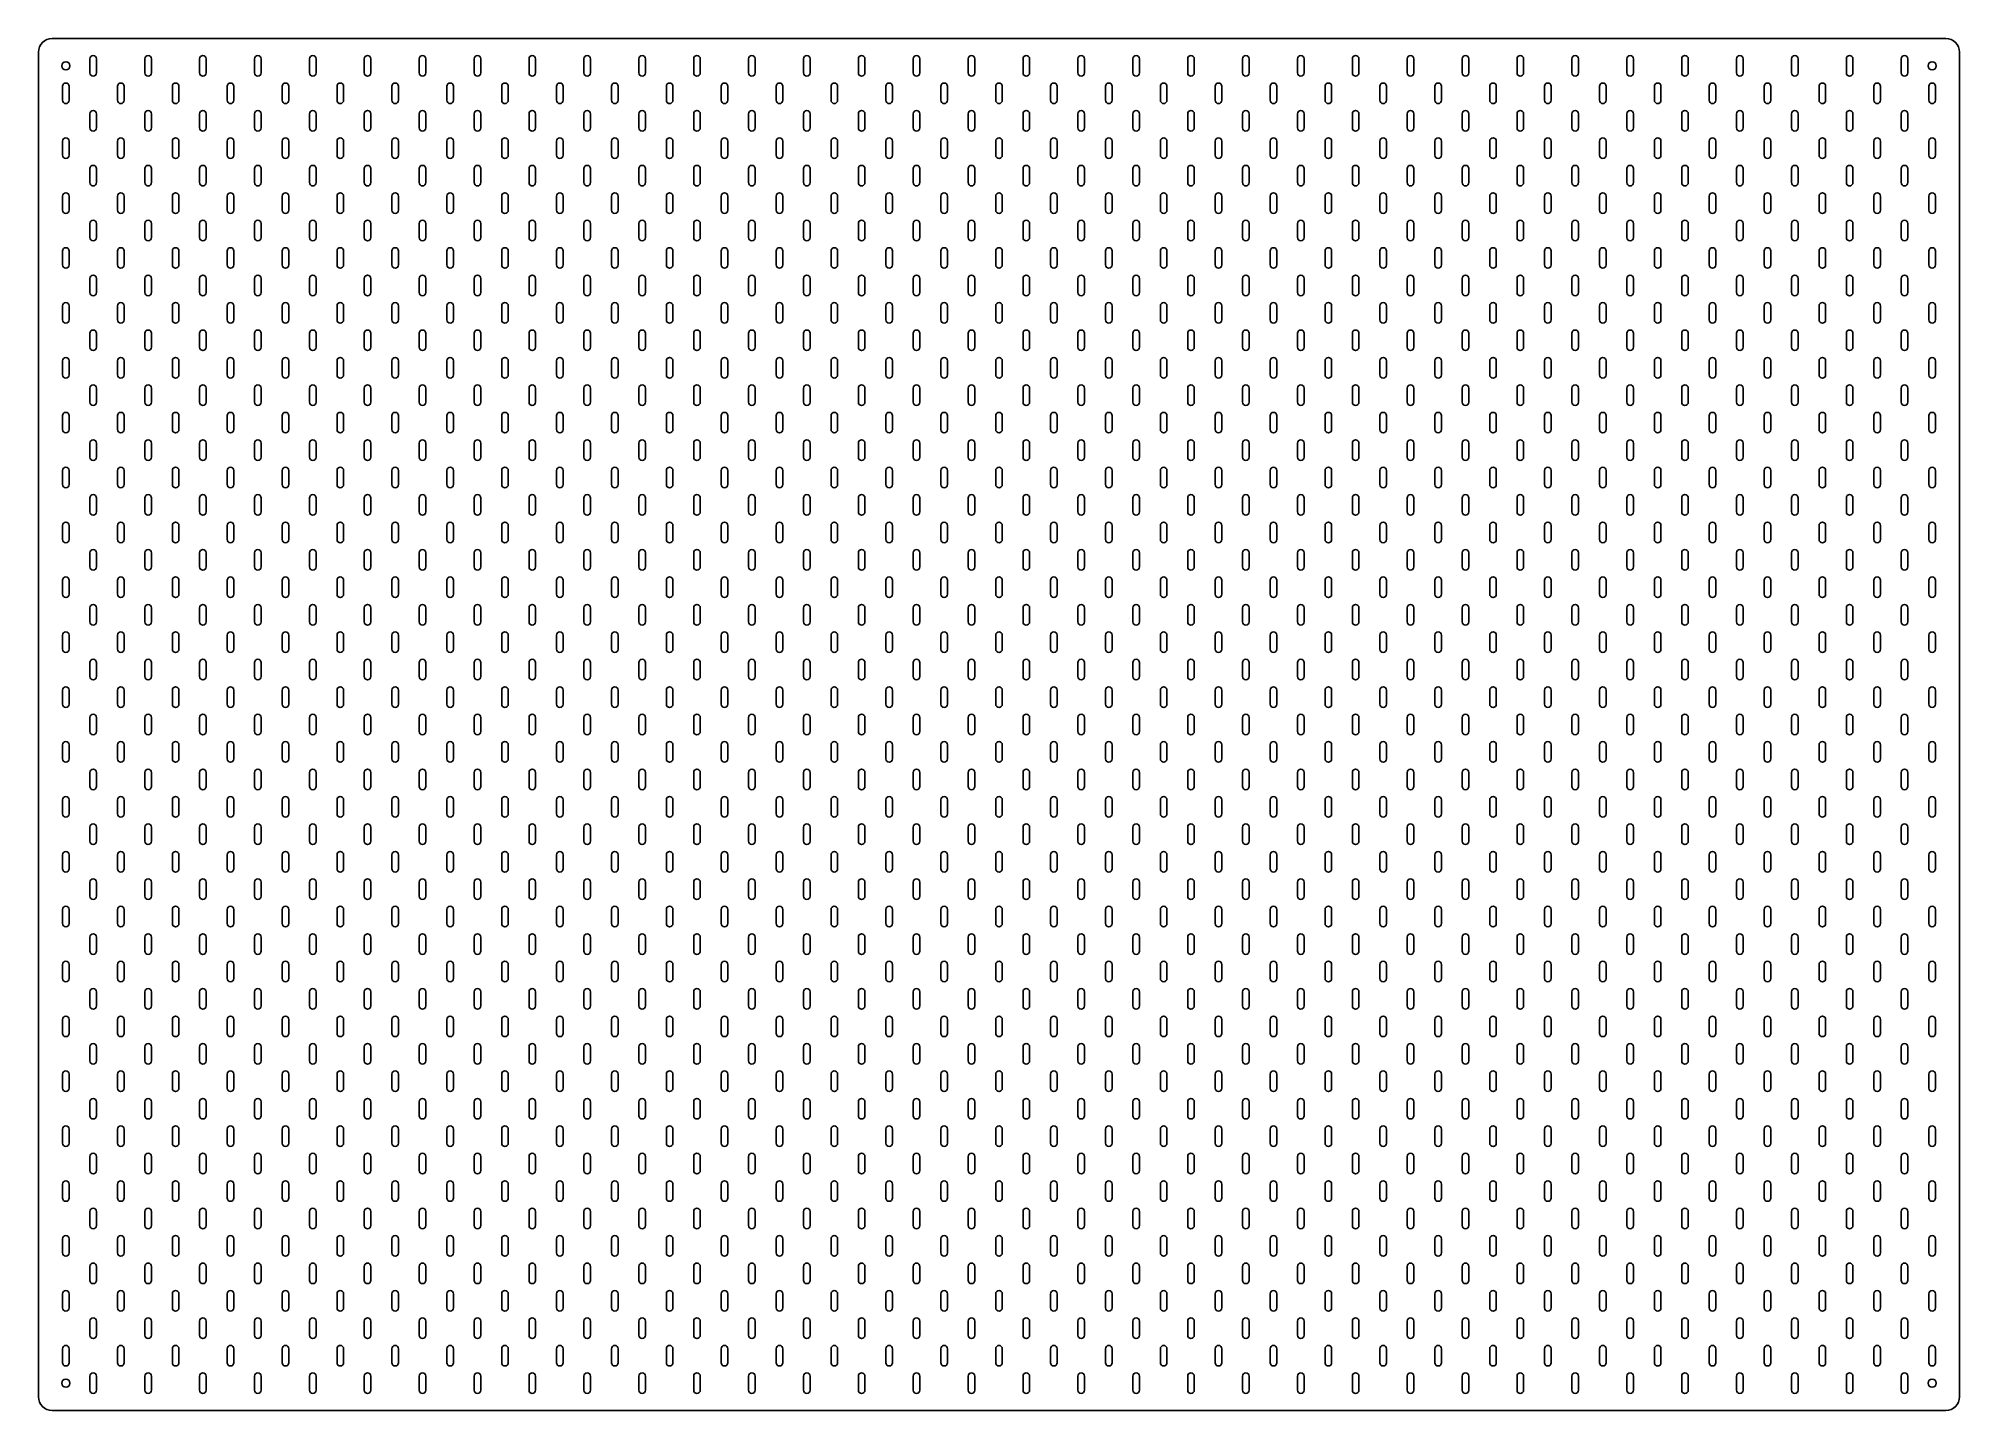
# Model space of a CAD drawing. Header units: millimetres. Extents: x 0 to 1400, y 0 to 1000.
import ezdxf

# ---------------------------------------------------------------- set-up
doc = ezdxf.new("R2010")
doc.units = ezdxf.units.MM
doc.layers.get('0').update_dxf_attribs({"linetype": 'CONTINUOUS'})

msp = doc.modelspace()

# ---------------------------------------------------------------- linework, layer by layer
for p, q in [((17.6, 474.9), (17.6, 485.1)), ((22.4, 485.1), (22.4, 474.9)), ((377.6, 474.9), (377.6, 485.1)), ((382.4, 485.1), (382.4, 474.9))]:
    msp.add_line(p, q)
for points in [[(1390, 1000, -0.414214), (1400, 990), (1400, 10, -0.414214), (1390, 0), (10, 0, -0.414214), (0, 10), (0, 990, -0.414214), (10, 1000)], [(42.3, 974.9), (42.3, 985.1, 1), (37.5, 985.1), (37.5, 974.9, 1)], [(82.3, 974.9), (82.3, 985.1, 1), (77.5, 985.1), (77.5, 974.9, 1)], [(122.3, 974.9), (122.3, 985.1, 1), (117.5, 985.1), (117.5, 974.9, 1)], [(162.3, 974.9), (162.3, 985.1, 1), (157.5, 985.1), (157.5, 974.9, 1)], [(202.3, 974.9), (202.3, 985.1, 1), (197.5, 985.1), (197.5, 974.9, 1)], [(242.3, 974.9), (242.3, 985.1, 1), (237.5, 985.1), (237.5, 974.9, 1)], [(282.3, 974.9), (282.3, 985.1, 1), (277.5, 985.1), (277.5, 974.9, 1)], [(322.3, 974.9), (322.3, 985.1, 1), (317.5, 985.1), (317.5, 974.9, 1)], [(362.3, 974.9), (362.3, 985.1, 1), (357.5, 985.1), (357.5, 974.9, 1)], [(402.3, 974.9), (402.3, 985.1, 1), (397.5, 985.1), (397.5, 974.9, 1)], [(442.3, 974.9), (442.3, 985.1, 1), (437.5, 985.1), (437.5, 974.9, 1)], [(482.3, 974.9), (482.3, 985.1, 1), (477.5, 985.1), (477.5, 974.9, 1)], [(522.3, 974.9), (522.3, 985.1, 1), (517.5, 985.1), (517.5, 974.9, 1)], [(562.3, 974.9), (562.3, 985.1, 1), (557.5, 985.1), (557.5, 974.9, 1)], [(602.3, 974.9), (602.3, 985.1, 1), (597.5, 985.1), (597.5, 974.9, 1)], [(642.3, 974.9), (642.3, 985.1, 1), (637.5, 985.1), (637.5, 974.9, 1)], [(682.3, 974.9), (682.3, 985.1, 1), (677.5, 985.1), (677.5, 974.9, 1)], [(722.3, 974.9), (722.3, 985.1, 1), (717.5, 985.1), (717.5, 974.9, 1)], [(762.3, 974.9), (762.3, 985.1, 1), (757.5, 985.1), (757.5, 974.9, 1)], [(802.3, 974.9), (802.3, 985.1, 1), (797.5, 985.1), (797.5, 974.9, 1)], [(842.3, 974.9), (842.3, 985.1, 1), (837.5, 985.1), (837.5, 974.9, 1)], [(882.3, 974.9), (882.3, 985.1, 1), (877.5, 985.1), (877.5, 974.9, 1)], [(922.3, 974.9), (922.3, 985.1, 1), (917.5, 985.1), (917.5, 974.9, 1)], [(962.3, 974.9), (962.3, 985.1, 1), (957.5, 985.1), (957.5, 974.9, 1)], [(1002.3, 974.9), (1002.3, 985.1, 1), (997.5, 985.1), (997.5, 974.9, 1)], [(1042.3, 974.9), (1042.3, 985.1, 1), (1037.5, 985.1), (1037.5, 974.9, 1)], [(1082.3, 974.9), (1082.3, 985.1, 1), (1077.5, 985.1), (1077.5, 974.9, 1)], [(1122.3, 974.9), (1122.3, 985.1, 1), (1117.5, 985.1), (1117.5, 974.9, 1)], [(1162.3, 974.9), (1162.3, 985.1, 1), (1157.5, 985.1), (1157.5, 974.9, 1)], [(1202.3, 974.9), (1202.3, 985.1, 1), (1197.5, 985.1), (1197.5, 974.9, 1)], [(1242.3, 974.9), (1242.3, 985.1, 1), (1237.5, 985.1), (1237.5, 974.9, 1)], [(1282.3, 974.9), (1282.3, 985.1, 1), (1277.5, 985.1), (1277.5, 974.9, 1)], [(1322.3, 974.9), (1322.3, 985.1, 1), (1317.5, 985.1), (1317.5, 974.9, 1)], [(1362.3, 974.9), (1362.3, 985.1, 1), (1357.5, 985.1), (1357.5, 974.9, 1)], [(17.6, 965.1), (17.6, 954.9, 1), (22.4, 954.9), (22.4, 965.1, 1)], [(57.6, 965.1), (57.6, 954.9, 1), (62.4, 954.9), (62.4, 965.1, 1)], [(97.6, 965.1), (97.6, 954.9, 1), (102.4, 954.9), (102.4, 965.1, 1)], [(137.6, 965.1), (137.6, 954.9, 1), (142.4, 954.9), (142.4, 965.1, 1)], [(177.6, 965.1), (177.6, 954.9, 1), (182.4, 954.9), (182.4, 965.1, 1)], [(217.6, 965.1), (217.6, 954.9, 1), (222.4, 954.9), (222.4, 965.1, 1)], [(257.6, 965.1), (257.6, 954.9, 1), (262.4, 954.9), (262.4, 965.1, 1)], [(297.6, 965.1), (297.6, 954.9, 1), (302.4, 954.9), (302.4, 965.1, 1)], [(337.6, 965.1), (337.6, 954.9, 1), (342.4, 954.9), (342.4, 965.1, 1)], [(377.6, 965.1), (377.6, 954.9, 1), (382.4, 954.9), (382.4, 965.1, 1)], [(417.6, 965.1), (417.6, 954.9, 1), (422.4, 954.9), (422.4, 965.1, 1)], [(457.6, 965.1), (457.6, 954.9, 1), (462.4, 954.9), (462.4, 965.1, 1)], [(497.6, 965.1), (497.6, 954.9, 1), (502.4, 954.9), (502.4, 965.1, 1)], [(537.6, 965.1), (537.6, 954.9, 1), (542.4, 954.9), (542.4, 965.1, 1)], [(577.6, 965.1), (577.6, 954.9, 1), (582.4, 954.9), (582.4, 965.1, 1)], [(617.6, 965.1), (617.6, 954.9, 1), (622.4, 954.9), (622.4, 965.1, 1)], [(657.6, 965.1), (657.6, 954.9, 1), (662.4, 954.9), (662.4, 965.1, 1)], [(697.6, 965.1), (697.6, 954.9, 1), (702.4, 954.9), (702.4, 965.1, 1)], [(737.6, 965.1), (737.6, 954.9, 1), (742.4, 954.9), (742.4, 965.1, 1)], [(777.6, 965.1), (777.6, 954.9, 1), (782.4, 954.9), (782.4, 965.1, 1)], [(817.6, 965.1), (817.6, 954.9, 1), (822.4, 954.9), (822.4, 965.1, 1)], [(857.6, 965.1), (857.6, 954.9, 1), (862.4, 954.9), (862.4, 965.1, 1)], [(897.6, 965.1), (897.6, 954.9, 1), (902.4, 954.9), (902.4, 965.1, 1)], [(937.6, 965.1), (937.6, 954.9, 1), (942.4, 954.9), (942.4, 965.1, 1)], [(977.6, 965.1), (977.6, 954.9, 1), (982.4, 954.9), (982.4, 965.1, 1)], [(1017.6, 965.1), (1017.6, 954.9, 1), (1022.4, 954.9), (1022.4, 965.1, 1)], [(1057.6, 965.1), (1057.6, 954.9, 1), (1062.4, 954.9), (1062.4, 965.1, 1)], [(1097.6, 965.1), (1097.6, 954.9, 1), (1102.4, 954.9), (1102.4, 965.1, 1)], [(1137.6, 965.1), (1137.6, 954.9, 1), (1142.4, 954.9), (1142.4, 965.1, 1)], [(1177.6, 965.1), (1177.6, 954.9, 1), (1182.4, 954.9), (1182.4, 965.1, 1)], [(1217.6, 965.1), (1217.6, 954.9, 1), (1222.4, 954.9), (1222.4, 965.1, 1)], [(1257.6, 965.1), (1257.6, 954.9, 1), (1262.4, 954.9), (1262.4, 965.1, 1)], [(1297.6, 965.1), (1297.6, 954.9, 1), (1302.4, 954.9), (1302.4, 965.1, 1)], [(1337.6, 965.1), (1337.6, 954.9, 1), (1342.4, 954.9), (1342.4, 965.1, 1)], [(1377.6, 965.1), (1377.6, 954.9, 1), (1382.4, 954.9), (1382.4, 965.1, 1)], [(42.3, 934.9), (42.3, 945.1, 1), (37.5, 945.1), (37.5, 934.9, 1)], [(82.3, 934.9), (82.3, 945.1, 1), (77.5, 945.1), (77.5, 934.9, 1)], [(122.3, 934.9), (122.3, 945.1, 1), (117.5, 945.1), (117.5, 934.9, 1)], [(162.3, 934.9), (162.3, 945.1, 1), (157.5, 945.1), (157.5, 934.9, 1)], [(202.3, 934.9), (202.3, 945.1, 1), (197.5, 945.1), (197.5, 934.9, 1)], [(242.3, 934.9), (242.3, 945.1, 1), (237.5, 945.1), (237.5, 934.9, 1)], [(282.3, 934.9), (282.3, 945.1, 1), (277.5, 945.1), (277.5, 934.9, 1)], [(322.3, 934.9), (322.3, 945.1, 1), (317.5, 945.1), (317.5, 934.9, 1)], [(362.3, 934.9), (362.3, 945.1, 1), (357.5, 945.1), (357.5, 934.9, 1)], [(402.3, 934.9), (402.3, 945.1, 1), (397.5, 945.1), (397.5, 934.9, 1)], [(442.3, 934.9), (442.3, 945.1, 1), (437.5, 945.1), (437.5, 934.9, 1)], [(482.3, 934.9), (482.3, 945.1, 1), (477.5, 945.1), (477.5, 934.9, 1)], [(522.3, 934.9), (522.3, 945.1, 1), (517.5, 945.1), (517.5, 934.9, 1)], [(562.3, 934.9), (562.3, 945.1, 1), (557.5, 945.1), (557.5, 934.9, 1)], [(602.3, 934.9), (602.3, 945.1, 1), (597.5, 945.1), (597.5, 934.9, 1)], [(642.3, 934.9), (642.3, 945.1, 1), (637.5, 945.1), (637.5, 934.9, 1)], [(682.3, 934.9), (682.3, 945.1, 1), (677.5, 945.1), (677.5, 934.9, 1)], [(722.3, 934.9), (722.3, 945.1, 1), (717.5, 945.1), (717.5, 934.9, 1)], [(762.3, 934.9), (762.3, 945.1, 1), (757.5, 945.1), (757.5, 934.9, 1)], [(802.3, 934.9), (802.3, 945.1, 1), (797.5, 945.1), (797.5, 934.9, 1)], [(842.3, 934.9), (842.3, 945.1, 1), (837.5, 945.1), (837.5, 934.9, 1)], [(882.3, 934.9), (882.3, 945.1, 1), (877.5, 945.1), (877.5, 934.9, 1)], [(922.3, 934.9), (922.3, 945.1, 1), (917.5, 945.1), (917.5, 934.9, 1)], [(962.3, 934.9), (962.3, 945.1, 1), (957.5, 945.1), (957.5, 934.9, 1)], [(1002.3, 934.9), (1002.3, 945.1, 1), (997.5, 945.1), (997.5, 934.9, 1)], [(1042.3, 934.9), (1042.3, 945.1, 1), (1037.5, 945.1), (1037.5, 934.9, 1)], [(1082.3, 934.9), (1082.3, 945.1, 1), (1077.5, 945.1), (1077.5, 934.9, 1)], [(1122.3, 934.9), (1122.3, 945.1, 1), (1117.5, 945.1), (1117.5, 934.9, 1)], [(1162.3, 934.9), (1162.3, 945.1, 1), (1157.5, 945.1), (1157.5, 934.9, 1)], [(1202.3, 934.9), (1202.3, 945.1, 1), (1197.5, 945.1), (1197.5, 934.9, 1)], [(1242.3, 934.9), (1242.3, 945.1, 1), (1237.5, 945.1), (1237.5, 934.9, 1)], [(1282.3, 934.9), (1282.3, 945.1, 1), (1277.5, 945.1), (1277.5, 934.9, 1)], [(1322.3, 934.9), (1322.3, 945.1, 1), (1317.5, 945.1), (1317.5, 934.9, 1)], [(1362.3, 934.9), (1362.3, 945.1, 1), (1357.5, 945.1), (1357.5, 934.9, 1)], [(17.6, 925.1), (17.6, 914.9, 1), (22.4, 914.9), (22.4, 925.1, 1)], [(57.6, 925.1), (57.6, 914.9, 1), (62.4, 914.9), (62.4, 925.1, 1)], [(97.6, 925.1), (97.6, 914.9, 1), (102.4, 914.9), (102.4, 925.1, 1)], [(137.6, 925.1), (137.6, 914.9, 1), (142.4, 914.9), (142.4, 925.1, 1)], [(177.6, 925.1), (177.6, 914.9, 1), (182.4, 914.9), (182.4, 925.1, 1)], [(217.6, 925.1), (217.6, 914.9, 1), (222.4, 914.9), (222.4, 925.1, 1)], [(257.6, 925.1), (257.6, 914.9, 1), (262.4, 914.9), (262.4, 925.1, 1)], [(297.6, 925.1), (297.6, 914.9, 1), (302.4, 914.9), (302.4, 925.1, 1)], [(337.6, 925.1), (337.6, 914.9, 1), (342.4, 914.9), (342.4, 925.1, 1)], [(377.6, 925.1), (377.6, 914.9, 1), (382.4, 914.9), (382.4, 925.1, 1)], [(417.6, 925.1), (417.6, 914.9, 1), (422.4, 914.9), (422.4, 925.1, 1)], [(457.6, 925.1), (457.6, 914.9, 1), (462.4, 914.9), (462.4, 925.1, 1)], [(497.6, 925.1), (497.6, 914.9, 1), (502.4, 914.9), (502.4, 925.1, 1)], [(537.6, 925.1), (537.6, 914.9, 1), (542.4, 914.9), (542.4, 925.1, 1)], [(577.6, 925.1), (577.6, 914.9, 1), (582.4, 914.9), (582.4, 925.1, 1)], [(617.6, 925.1), (617.6, 914.9, 1), (622.4, 914.9), (622.4, 925.1, 1)], [(657.6, 925.1), (657.6, 914.9, 1), (662.4, 914.9), (662.4, 925.1, 1)], [(697.6, 925.1), (697.6, 914.9, 1), (702.4, 914.9), (702.4, 925.1, 1)], [(737.6, 925.1), (737.6, 914.9, 1), (742.4, 914.9), (742.4, 925.1, 1)], [(777.6, 925.1), (777.6, 914.9, 1), (782.4, 914.9), (782.4, 925.1, 1)], [(817.6, 925.1), (817.6, 914.9, 1), (822.4, 914.9), (822.4, 925.1, 1)], [(857.6, 925.1), (857.6, 914.9, 1), (862.4, 914.9), (862.4, 925.1, 1)], [(897.6, 925.1), (897.6, 914.9, 1), (902.4, 914.9), (902.4, 925.1, 1)], [(937.6, 925.1), (937.6, 914.9, 1), (942.4, 914.9), (942.4, 925.1, 1)], [(977.6, 925.1), (977.6, 914.9, 1), (982.4, 914.9), (982.4, 925.1, 1)], [(1017.6, 925.1), (1017.6, 914.9, 1), (1022.4, 914.9), (1022.4, 925.1, 1)], [(1057.6, 925.1), (1057.6, 914.9, 1), (1062.4, 914.9), (1062.4, 925.1, 1)], [(1097.6, 925.1), (1097.6, 914.9, 1), (1102.4, 914.9), (1102.4, 925.1, 1)], [(1137.6, 925.1), (1137.6, 914.9, 1), (1142.4, 914.9), (1142.4, 925.1, 1)], [(1177.6, 925.1), (1177.6, 914.9, 1), (1182.4, 914.9), (1182.4, 925.1, 1)], [(1217.6, 925.1), (1217.6, 914.9, 1), (1222.4, 914.9), (1222.4, 925.1, 1)], [(1257.6, 925.1), (1257.6, 914.9, 1), (1262.4, 914.9), (1262.4, 925.1, 1)], [(1297.6, 925.1), (1297.6, 914.9, 1), (1302.4, 914.9), (1302.4, 925.1, 1)], [(1337.6, 925.1), (1337.6, 914.9, 1), (1342.4, 914.9), (1342.4, 925.1, 1)], [(1377.6, 925.1), (1377.6, 914.9, 1), (1382.4, 914.9), (1382.4, 925.1, 1)], [(42.3, 894.9), (42.3, 905.1, 1), (37.5, 905.1), (37.5, 894.9, 1)], [(82.3, 894.9), (82.3, 905.1, 1), (77.5, 905.1), (77.5, 894.9, 1)], [(122.3, 894.9), (122.3, 905.1, 1), (117.5, 905.1), (117.5, 894.9, 1)], [(162.3, 894.9), (162.3, 905.1, 1), (157.5, 905.1), (157.5, 894.9, 1)], [(202.3, 894.9), (202.3, 905.1, 1), (197.5, 905.1), (197.5, 894.9, 1)], [(242.3, 894.9), (242.3, 905.1, 1), (237.5, 905.1), (237.5, 894.9, 1)], [(282.3, 894.9), (282.3, 905.1, 1), (277.5, 905.1), (277.5, 894.9, 1)], [(322.3, 894.9), (322.3, 905.1, 1), (317.5, 905.1), (317.5, 894.9, 1)], [(362.3, 894.9), (362.3, 905.1, 1), (357.5, 905.1), (357.5, 894.9, 1)], [(402.3, 894.9), (402.3, 905.1, 1), (397.5, 905.1), (397.5, 894.9, 1)], [(442.3, 894.9), (442.3, 905.1, 1), (437.5, 905.1), (437.5, 894.9, 1)], [(482.3, 894.9), (482.3, 905.1, 1), (477.5, 905.1), (477.5, 894.9, 1)], [(522.3, 894.9), (522.3, 905.1, 1), (517.5, 905.1), (517.5, 894.9, 1)], [(562.3, 894.9), (562.3, 905.1, 1), (557.5, 905.1), (557.5, 894.9, 1)], [(602.3, 894.9), (602.3, 905.1, 1), (597.5, 905.1), (597.5, 894.9, 1)], [(642.3, 894.9), (642.3, 905.1, 1), (637.5, 905.1), (637.5, 894.9, 1)], [(682.3, 894.9), (682.3, 905.1, 1), (677.5, 905.1), (677.5, 894.9, 1)], [(722.3, 894.9), (722.3, 905.1, 1), (717.5, 905.1), (717.5, 894.9, 1)], [(762.3, 894.9), (762.3, 905.1, 1), (757.5, 905.1), (757.5, 894.9, 1)], [(802.3, 894.9), (802.3, 905.1, 1), (797.5, 905.1), (797.5, 894.9, 1)], [(842.3, 894.9), (842.3, 905.1, 1), (837.5, 905.1), (837.5, 894.9, 1)], [(882.3, 894.9), (882.3, 905.1, 1), (877.5, 905.1), (877.5, 894.9, 1)], [(922.3, 894.9), (922.3, 905.1, 1), (917.5, 905.1), (917.5, 894.9, 1)], [(962.3, 894.9), (962.3, 905.1, 1), (957.5, 905.1), (957.5, 894.9, 1)], [(1002.3, 894.9), (1002.3, 905.1, 1), (997.5, 905.1), (997.5, 894.9, 1)], [(1042.3, 894.9), (1042.3, 905.1, 1), (1037.5, 905.1), (1037.5, 894.9, 1)], [(1082.3, 894.9), (1082.3, 905.1, 1), (1077.5, 905.1), (1077.5, 894.9, 1)], [(1122.3, 894.9), (1122.3, 905.1, 1), (1117.5, 905.1), (1117.5, 894.9, 1)], [(1162.3, 894.9), (1162.3, 905.1, 1), (1157.5, 905.1), (1157.5, 894.9, 1)], [(1202.3, 894.9), (1202.3, 905.1, 1), (1197.5, 905.1), (1197.5, 894.9, 1)], [(1242.3, 894.9), (1242.3, 905.1, 1), (1237.5, 905.1), (1237.5, 894.9, 1)], [(1282.3, 894.9), (1282.3, 905.1, 1), (1277.5, 905.1), (1277.5, 894.9, 1)], [(1322.3, 894.9), (1322.3, 905.1, 1), (1317.5, 905.1), (1317.5, 894.9, 1)], [(1362.3, 894.9), (1362.3, 905.1, 1), (1357.5, 905.1), (1357.5, 894.9, 1)], [(17.6, 885.1), (17.6, 874.9, 1), (22.4, 874.9), (22.4, 885.1, 1)], [(57.6, 885.1), (57.6, 874.9, 1), (62.4, 874.9), (62.4, 885.1, 1)], [(97.6, 885.1), (97.6, 874.9, 1), (102.4, 874.9), (102.4, 885.1, 1)], [(137.6, 885.1), (137.6, 874.9, 1), (142.4, 874.9), (142.4, 885.1, 1)], [(177.6, 885.1), (177.6, 874.9, 1), (182.4, 874.9), (182.4, 885.1, 1)], [(217.6, 885.1), (217.6, 874.9, 1), (222.4, 874.9), (222.4, 885.1, 1)], [(257.6, 885.1), (257.6, 874.9, 1), (262.4, 874.9), (262.4, 885.1, 1)], [(297.6, 885.1), (297.6, 874.9, 1), (302.4, 874.9), (302.4, 885.1, 1)], [(337.6, 885.1), (337.6, 874.9, 1), (342.4, 874.9), (342.4, 885.1, 1)], [(377.6, 885.1), (377.6, 874.9, 1), (382.4, 874.9), (382.4, 885.1, 1)], [(417.6, 885.1), (417.6, 874.9, 1), (422.4, 874.9), (422.4, 885.1, 1)], [(457.6, 885.1), (457.6, 874.9, 1), (462.4, 874.9), (462.4, 885.1, 1)], [(497.6, 885.1), (497.6, 874.9, 1), (502.4, 874.9), (502.4, 885.1, 1)], [(537.6, 885.1), (537.6, 874.9, 1), (542.4, 874.9), (542.4, 885.1, 1)], [(577.6, 885.1), (577.6, 874.9, 1), (582.4, 874.9), (582.4, 885.1, 1)], [(617.6, 885.1), (617.6, 874.9, 1), (622.4, 874.9), (622.4, 885.1, 1)], [(657.6, 885.1), (657.6, 874.9, 1), (662.4, 874.9), (662.4, 885.1, 1)], [(697.6, 885.1), (697.6, 874.9, 1), (702.4, 874.9), (702.4, 885.1, 1)], [(737.6, 885.1), (737.6, 874.9, 1), (742.4, 874.9), (742.4, 885.1, 1)], [(777.6, 885.1), (777.6, 874.9, 1), (782.4, 874.9), (782.4, 885.1, 1)], [(817.6, 885.1), (817.6, 874.9, 1), (822.4, 874.9), (822.4, 885.1, 1)], [(857.6, 885.1), (857.6, 874.9, 1), (862.4, 874.9), (862.4, 885.1, 1)], [(897.6, 885.1), (897.6, 874.9, 1), (902.4, 874.9), (902.4, 885.1, 1)], [(937.6, 885.1), (937.6, 874.9, 1), (942.4, 874.9), (942.4, 885.1, 1)], [(977.6, 885.1), (977.6, 874.9, 1), (982.4, 874.9), (982.4, 885.1, 1)], [(1017.6, 885.1), (1017.6, 874.9, 1), (1022.4, 874.9), (1022.4, 885.1, 1)], [(1057.6, 885.1), (1057.6, 874.9, 1), (1062.4, 874.9), (1062.4, 885.1, 1)], [(1097.6, 885.1), (1097.6, 874.9, 1), (1102.4, 874.9), (1102.4, 885.1, 1)], [(1137.6, 885.1), (1137.6, 874.9, 1), (1142.4, 874.9), (1142.4, 885.1, 1)], [(1177.6, 885.1), (1177.6, 874.9, 1), (1182.4, 874.9), (1182.4, 885.1, 1)], [(1217.6, 885.1), (1217.6, 874.9, 1), (1222.4, 874.9), (1222.4, 885.1, 1)], [(1257.6, 885.1), (1257.6, 874.9, 1), (1262.4, 874.9), (1262.4, 885.1, 1)], [(1297.6, 885.1), (1297.6, 874.9, 1), (1302.4, 874.9), (1302.4, 885.1, 1)], [(1337.6, 885.1), (1337.6, 874.9, 1), (1342.4, 874.9), (1342.4, 885.1, 1)], [(1377.6, 885.1), (1377.6, 874.9, 1), (1382.4, 874.9), (1382.4, 885.1, 1)], [(42.3, 854.9), (42.3, 865.1, 1), (37.5, 865.1), (37.5, 854.9, 1)], [(82.3, 854.9), (82.3, 865.1, 1), (77.5, 865.1), (77.5, 854.9, 1)], [(122.3, 854.9), (122.3, 865.1, 1), (117.5, 865.1), (117.5, 854.9, 1)], [(162.3, 854.9), (162.3, 865.1, 1), (157.5, 865.1), (157.5, 854.9, 1)], [(202.3, 854.9), (202.3, 865.1, 1), (197.5, 865.1), (197.5, 854.9, 1)], [(242.3, 854.9), (242.3, 865.1, 1), (237.5, 865.1), (237.5, 854.9, 1)], [(282.3, 854.9), (282.3, 865.1, 1), (277.5, 865.1), (277.5, 854.9, 1)], [(322.3, 854.9), (322.3, 865.1, 1), (317.5, 865.1), (317.5, 854.9, 1)], [(362.3, 854.9), (362.3, 865.1, 1), (357.5, 865.1), (357.5, 854.9, 1)], [(402.3, 854.9), (402.3, 865.1, 1), (397.5, 865.1), (397.5, 854.9, 1)], [(442.3, 854.9), (442.3, 865.1, 1), (437.5, 865.1), (437.5, 854.9, 1)], [(482.3, 854.9), (482.3, 865.1, 1), (477.5, 865.1), (477.5, 854.9, 1)], [(522.3, 854.9), (522.3, 865.1, 1), (517.5, 865.1), (517.5, 854.9, 1)], [(562.3, 854.9), (562.3, 865.1, 1), (557.5, 865.1), (557.5, 854.9, 1)], [(602.3, 854.9), (602.3, 865.1, 1), (597.5, 865.1), (597.5, 854.9, 1)], [(642.3, 854.9), (642.3, 865.1, 1), (637.5, 865.1), (637.5, 854.9, 1)], [(682.3, 854.9), (682.3, 865.1, 1), (677.5, 865.1), (677.5, 854.9, 1)], [(722.3, 854.9), (722.3, 865.1, 1), (717.5, 865.1), (717.5, 854.9, 1)], [(762.3, 854.9), (762.3, 865.1, 1), (757.5, 865.1), (757.5, 854.9, 1)], [(802.3, 854.9), (802.3, 865.1, 1), (797.5, 865.1), (797.5, 854.9, 1)], [(842.3, 854.9), (842.3, 865.1, 1), (837.5, 865.1), (837.5, 854.9, 1)], [(882.3, 854.9), (882.3, 865.1, 1), (877.5, 865.1), (877.5, 854.9, 1)], [(922.3, 854.9), (922.3, 865.1, 1), (917.5, 865.1), (917.5, 854.9, 1)], [(962.3, 854.9), (962.3, 865.1, 1), (957.5, 865.1), (957.5, 854.9, 1)], [(1002.3, 854.9), (1002.3, 865.1, 1), (997.5, 865.1), (997.5, 854.9, 1)], [(1042.3, 854.9), (1042.3, 865.1, 1), (1037.5, 865.1), (1037.5, 854.9, 1)], [(1082.3, 854.9), (1082.3, 865.1, 1), (1077.5, 865.1), (1077.5, 854.9, 1)], [(1122.3, 854.9), (1122.3, 865.1, 1), (1117.5, 865.1), (1117.5, 854.9, 1)], [(1162.3, 854.9), (1162.3, 865.1, 1), (1157.5, 865.1), (1157.5, 854.9, 1)], [(1202.3, 854.9), (1202.3, 865.1, 1), (1197.5, 865.1), (1197.5, 854.9, 1)], [(1242.3, 854.9), (1242.3, 865.1, 1), (1237.5, 865.1), (1237.5, 854.9, 1)], [(1282.3, 854.9), (1282.3, 865.1, 1), (1277.5, 865.1), (1277.5, 854.9, 1)], [(1322.3, 854.9), (1322.3, 865.1, 1), (1317.5, 865.1), (1317.5, 854.9, 1)], [(1362.3, 854.9), (1362.3, 865.1, 1), (1357.5, 865.1), (1357.5, 854.9, 1)], [(17.6, 845.1), (17.6, 834.9, 1), (22.4, 834.9), (22.4, 845.1, 1)], [(57.6, 845.1), (57.6, 834.9, 1), (62.4, 834.9), (62.4, 845.1, 1)], [(97.6, 845.1), (97.6, 834.9, 1), (102.4, 834.9), (102.4, 845.1, 1)], [(137.6, 845.1), (137.6, 834.9, 1), (142.4, 834.9), (142.4, 845.1, 1)], [(177.6, 845.1), (177.6, 834.9, 1), (182.4, 834.9), (182.4, 845.1, 1)], [(217.6, 845.1), (217.6, 834.9, 1), (222.4, 834.9), (222.4, 845.1, 1)], [(257.6, 845.1), (257.6, 834.9, 1), (262.4, 834.9), (262.4, 845.1, 1)], [(297.6, 845.1), (297.6, 834.9, 1), (302.4, 834.9), (302.4, 845.1, 1)], [(337.6, 845.1), (337.6, 834.9, 1), (342.4, 834.9), (342.4, 845.1, 1)], [(377.6, 845.1), (377.6, 834.9, 1), (382.4, 834.9), (382.4, 845.1, 1)], [(417.6, 845.1), (417.6, 834.9, 1), (422.4, 834.9), (422.4, 845.1, 1)], [(457.6, 845.1), (457.6, 834.9, 1), (462.4, 834.9), (462.4, 845.1, 1)], [(497.6, 845.1), (497.6, 834.9, 1), (502.4, 834.9), (502.4, 845.1, 1)], [(537.6, 845.1), (537.6, 834.9, 1), (542.4, 834.9), (542.4, 845.1, 1)], [(577.6, 845.1), (577.6, 834.9, 1), (582.4, 834.9), (582.4, 845.1, 1)], [(617.6, 845.1), (617.6, 834.9, 1), (622.4, 834.9), (622.4, 845.1, 1)], [(657.6, 845.1), (657.6, 834.9, 1), (662.4, 834.9), (662.4, 845.1, 1)], [(697.6, 845.1), (697.6, 834.9, 1), (702.4, 834.9), (702.4, 845.1, 1)], [(737.6, 845.1), (737.6, 834.9, 1), (742.4, 834.9), (742.4, 845.1, 1)], [(777.6, 845.1), (777.6, 834.9, 1), (782.4, 834.9), (782.4, 845.1, 1)], [(817.6, 845.1), (817.6, 834.9, 1), (822.4, 834.9), (822.4, 845.1, 1)], [(857.6, 845.1), (857.6, 834.9, 1), (862.4, 834.9), (862.4, 845.1, 1)], [(897.6, 845.1), (897.6, 834.9, 1), (902.4, 834.9), (902.4, 845.1, 1)], [(937.6, 845.1), (937.6, 834.9, 1), (942.4, 834.9), (942.4, 845.1, 1)], [(977.6, 845.1), (977.6, 834.9, 1), (982.4, 834.9), (982.4, 845.1, 1)], [(1017.6, 845.1), (1017.6, 834.9, 1), (1022.4, 834.9), (1022.4, 845.1, 1)], [(1057.6, 845.1), (1057.6, 834.9, 1), (1062.4, 834.9), (1062.4, 845.1, 1)], [(1097.6, 845.1), (1097.6, 834.9, 1), (1102.4, 834.9), (1102.4, 845.1, 1)], [(1137.6, 845.1), (1137.6, 834.9, 1), (1142.4, 834.9), (1142.4, 845.1, 1)], [(1177.6, 845.1), (1177.6, 834.9, 1), (1182.4, 834.9), (1182.4, 845.1, 1)], [(1217.6, 845.1), (1217.6, 834.9, 1), (1222.4, 834.9), (1222.4, 845.1, 1)], [(1257.6, 845.1), (1257.6, 834.9, 1), (1262.4, 834.9), (1262.4, 845.1, 1)], [(1297.6, 845.1), (1297.6, 834.9, 1), (1302.4, 834.9), (1302.4, 845.1, 1)], [(1337.6, 845.1), (1337.6, 834.9, 1), (1342.4, 834.9), (1342.4, 845.1, 1)], [(1377.6, 845.1), (1377.6, 834.9, 1), (1382.4, 834.9), (1382.4, 845.1, 1)], [(42.3, 814.9), (42.3, 825.1, 1), (37.5, 825.1), (37.5, 814.9, 1)], [(82.3, 814.9), (82.3, 825.1, 1), (77.5, 825.1), (77.5, 814.9, 1)], [(122.3, 814.9), (122.3, 825.1, 1), (117.5, 825.1), (117.5, 814.9, 1)], [(162.3, 814.9), (162.3, 825.1, 1), (157.5, 825.1), (157.5, 814.9, 1)], [(202.3, 814.9), (202.3, 825.1, 1), (197.5, 825.1), (197.5, 814.9, 1)], [(242.3, 814.9), (242.3, 825.1, 1), (237.5, 825.1), (237.5, 814.9, 1)], [(282.3, 814.9), (282.3, 825.1, 1), (277.5, 825.1), (277.5, 814.9, 1)], [(322.3, 814.9), (322.3, 825.1, 1), (317.5, 825.1), (317.5, 814.9, 1)], [(362.3, 814.9), (362.3, 825.1, 1), (357.5, 825.1), (357.5, 814.9, 1)], [(402.3, 814.9), (402.3, 825.1, 1), (397.5, 825.1), (397.5, 814.9, 1)], [(442.3, 814.9), (442.3, 825.1, 1), (437.5, 825.1), (437.5, 814.9, 1)], [(482.3, 814.9), (482.3, 825.1, 1), (477.5, 825.1), (477.5, 814.9, 1)], [(522.3, 814.9), (522.3, 825.1, 1), (517.5, 825.1), (517.5, 814.9, 1)], [(562.3, 814.9), (562.3, 825.1, 1), (557.5, 825.1), (557.5, 814.9, 1)], [(602.3, 814.9), (602.3, 825.1, 1), (597.5, 825.1), (597.5, 814.9, 1)], [(642.3, 814.9), (642.3, 825.1, 1), (637.5, 825.1), (637.5, 814.9, 1)], [(682.3, 814.9), (682.3, 825.1, 1), (677.5, 825.1), (677.5, 814.9, 1)], [(722.3, 814.9), (722.3, 825.1, 1), (717.5, 825.1), (717.5, 814.9, 1)], [(762.3, 814.9), (762.3, 825.1, 1), (757.5, 825.1), (757.5, 814.9, 1)], [(802.3, 814.9), (802.3, 825.1, 1), (797.5, 825.1), (797.5, 814.9, 1)], [(842.3, 814.9), (842.3, 825.1, 1), (837.5, 825.1), (837.5, 814.9, 1)], [(882.3, 814.9), (882.3, 825.1, 1), (877.5, 825.1), (877.5, 814.9, 1)], [(922.3, 814.9), (922.3, 825.1, 1), (917.5, 825.1), (917.5, 814.9, 1)], [(962.3, 814.9), (962.3, 825.1, 1), (957.5, 825.1), (957.5, 814.9, 1)], [(1002.3, 814.9), (1002.3, 825.1, 1), (997.5, 825.1), (997.5, 814.9, 1)], [(1042.3, 814.9), (1042.3, 825.1, 1), (1037.5, 825.1), (1037.5, 814.9, 1)], [(1082.3, 814.9), (1082.3, 825.1, 1), (1077.5, 825.1), (1077.5, 814.9, 1)], [(1122.3, 814.9), (1122.3, 825.1, 1), (1117.5, 825.1), (1117.5, 814.9, 1)], [(1162.3, 814.9), (1162.3, 825.1, 1), (1157.5, 825.1), (1157.5, 814.9, 1)], [(1202.3, 814.9), (1202.3, 825.1, 1), (1197.5, 825.1), (1197.5, 814.9, 1)], [(1242.3, 814.9), (1242.3, 825.1, 1), (1237.5, 825.1), (1237.5, 814.9, 1)], [(1282.3, 814.9), (1282.3, 825.1, 1), (1277.5, 825.1), (1277.5, 814.9, 1)], [(1322.3, 814.9), (1322.3, 825.1, 1), (1317.5, 825.1), (1317.5, 814.9, 1)], [(1362.3, 814.9), (1362.3, 825.1, 1), (1357.5, 825.1), (1357.5, 814.9, 1)], [(17.6, 805.1), (17.6, 794.9, 1), (22.4, 794.9), (22.4, 805.1, 1)], [(57.6, 805.1), (57.6, 794.9, 1), (62.4, 794.9), (62.4, 805.1, 1)], [(97.6, 805.1), (97.6, 794.9, 1), (102.4, 794.9), (102.4, 805.1, 1)], [(137.6, 805.1), (137.6, 794.9, 1), (142.4, 794.9), (142.4, 805.1, 1)], [(177.6, 805.1), (177.6, 794.9, 1), (182.4, 794.9), (182.4, 805.1, 1)], [(217.6, 805.1), (217.6, 794.9, 1), (222.4, 794.9), (222.4, 805.1, 1)], [(257.6, 805.1), (257.6, 794.9, 1), (262.4, 794.9), (262.4, 805.1, 1)], [(297.6, 805.1), (297.6, 794.9, 1), (302.4, 794.9), (302.4, 805.1, 1)], [(337.6, 805.1), (337.6, 794.9, 1), (342.4, 794.9), (342.4, 805.1, 1)], [(377.6, 805.1), (377.6, 794.9, 1), (382.4, 794.9), (382.4, 805.1, 1)], [(417.6, 805.1), (417.6, 794.9, 1), (422.4, 794.9), (422.4, 805.1, 1)], [(457.6, 805.1), (457.6, 794.9, 1), (462.4, 794.9), (462.4, 805.1, 1)], [(497.6, 805.1), (497.6, 794.9, 1), (502.4, 794.9), (502.4, 805.1, 1)], [(537.6, 805.1), (537.6, 794.9, 1), (542.4, 794.9), (542.4, 805.1, 1)], [(577.6, 805.1), (577.6, 794.9, 1), (582.4, 794.9), (582.4, 805.1, 1)], [(617.6, 805.1), (617.6, 794.9, 1), (622.4, 794.9), (622.4, 805.1, 1)], [(657.6, 805.1), (657.6, 794.9, 1), (662.4, 794.9), (662.4, 805.1, 1)], [(697.6, 805.1), (697.6, 794.9, 1), (702.4, 794.9), (702.4, 805.1, 1)], [(737.6, 805.1), (737.6, 794.9, 1), (742.4, 794.9), (742.4, 805.1, 1)], [(777.6, 805.1), (777.6, 794.9, 1), (782.4, 794.9), (782.4, 805.1, 1)], [(817.6, 805.1), (817.6, 794.9, 1), (822.4, 794.9), (822.4, 805.1, 1)], [(857.6, 805.1), (857.6, 794.9, 1), (862.4, 794.9), (862.4, 805.1, 1)], [(897.6, 805.1), (897.6, 794.9, 1), (902.4, 794.9), (902.4, 805.1, 1)], [(937.6, 805.1), (937.6, 794.9, 1), (942.4, 794.9), (942.4, 805.1, 1)], [(977.6, 805.1), (977.6, 794.9, 1), (982.4, 794.9), (982.4, 805.1, 1)], [(1017.6, 805.1), (1017.6, 794.9, 1), (1022.4, 794.9), (1022.4, 805.1, 1)], [(1057.6, 805.1), (1057.6, 794.9, 1), (1062.4, 794.9), (1062.4, 805.1, 1)], [(1097.6, 805.1), (1097.6, 794.9, 1), (1102.4, 794.9), (1102.4, 805.1, 1)], [(1137.6, 805.1), (1137.6, 794.9, 1), (1142.4, 794.9), (1142.4, 805.1, 1)], [(1177.6, 805.1), (1177.6, 794.9, 1), (1182.4, 794.9), (1182.4, 805.1, 1)], [(1217.6, 805.1), (1217.6, 794.9, 1), (1222.4, 794.9), (1222.4, 805.1, 1)], [(1257.6, 805.1), (1257.6, 794.9, 1), (1262.4, 794.9), (1262.4, 805.1, 1)], [(1297.6, 805.1), (1297.6, 794.9, 1), (1302.4, 794.9), (1302.4, 805.1, 1)], [(1337.6, 805.1), (1337.6, 794.9, 1), (1342.4, 794.9), (1342.4, 805.1, 1)], [(1377.6, 805.1), (1377.6, 794.9, 1), (1382.4, 794.9), (1382.4, 805.1, 1)], [(42.3, 774.9), (42.3, 785.1, 1), (37.5, 785.1), (37.5, 774.9, 1)], [(82.3, 774.9), (82.3, 785.1, 1), (77.5, 785.1), (77.5, 774.9, 1)], [(122.3, 774.9), (122.3, 785.1, 1), (117.5, 785.1), (117.5, 774.9, 1)], [(162.3, 774.9), (162.3, 785.1, 1), (157.5, 785.1), (157.5, 774.9, 1)], [(202.3, 774.9), (202.3, 785.1, 1), (197.5, 785.1), (197.5, 774.9, 1)], [(242.3, 774.9), (242.3, 785.1, 1), (237.5, 785.1), (237.5, 774.9, 1)], [(282.3, 774.9), (282.3, 785.1, 1), (277.5, 785.1), (277.5, 774.9, 1)], [(322.3, 774.9), (322.3, 785.1, 1), (317.5, 785.1), (317.5, 774.9, 1)], [(362.3, 774.9), (362.3, 785.1, 1), (357.5, 785.1), (357.5, 774.9, 1)], [(402.3, 774.9), (402.3, 785.1, 1), (397.5, 785.1), (397.5, 774.9, 1)], [(442.3, 774.9), (442.3, 785.1, 1), (437.5, 785.1), (437.5, 774.9, 1)], [(482.3, 774.9), (482.3, 785.1, 1), (477.5, 785.1), (477.5, 774.9, 1)], [(522.3, 774.9), (522.3, 785.1, 1), (517.5, 785.1), (517.5, 774.9, 1)], [(562.3, 774.9), (562.3, 785.1, 1), (557.5, 785.1), (557.5, 774.9, 1)], [(602.3, 774.9), (602.3, 785.1, 1), (597.5, 785.1), (597.5, 774.9, 1)], [(642.3, 774.9), (642.3, 785.1, 1), (637.5, 785.1), (637.5, 774.9, 1)], [(682.3, 774.9), (682.3, 785.1, 1), (677.5, 785.1), (677.5, 774.9, 1)], [(722.3, 774.9), (722.3, 785.1, 1), (717.5, 785.1), (717.5, 774.9, 1)], [(762.3, 774.9), (762.3, 785.1, 1), (757.5, 785.1), (757.5, 774.9, 1)], [(802.3, 774.9), (802.3, 785.1, 1), (797.5, 785.1), (797.5, 774.9, 1)], [(842.3, 774.9), (842.3, 785.1, 1), (837.5, 785.1), (837.5, 774.9, 1)], [(882.3, 774.9), (882.3, 785.1, 1), (877.5, 785.1), (877.5, 774.9, 1)], [(922.3, 774.9), (922.3, 785.1, 1), (917.5, 785.1), (917.5, 774.9, 1)], [(962.3, 774.9), (962.3, 785.1, 1), (957.5, 785.1), (957.5, 774.9, 1)], [(1002.3, 774.9), (1002.3, 785.1, 1), (997.5, 785.1), (997.5, 774.9, 1)], [(1042.3, 774.9), (1042.3, 785.1, 1), (1037.5, 785.1), (1037.5, 774.9, 1)], [(1082.3, 774.9), (1082.3, 785.1, 1), (1077.5, 785.1), (1077.5, 774.9, 1)], [(1122.3, 774.9), (1122.3, 785.1, 1), (1117.5, 785.1), (1117.5, 774.9, 1)], [(1162.3, 774.9), (1162.3, 785.1, 1), (1157.5, 785.1), (1157.5, 774.9, 1)], [(1202.3, 774.9), (1202.3, 785.1, 1), (1197.5, 785.1), (1197.5, 774.9, 1)], [(1242.3, 774.9), (1242.3, 785.1, 1), (1237.5, 785.1), (1237.5, 774.9, 1)], [(1282.3, 774.9), (1282.3, 785.1, 1), (1277.5, 785.1), (1277.5, 774.9, 1)], [(1322.3, 774.9), (1322.3, 785.1, 1), (1317.5, 785.1), (1317.5, 774.9, 1)], [(1362.3, 774.9), (1362.3, 785.1, 1), (1357.5, 785.1), (1357.5, 774.9, 1)], [(17.6, 765.1), (17.6, 754.9, 1), (22.4, 754.9), (22.4, 765.1, 1)], [(57.6, 765.1), (57.6, 754.9, 1), (62.4, 754.9), (62.4, 765.1, 1)], [(97.6, 765.1), (97.6, 754.9, 1), (102.4, 754.9), (102.4, 765.1, 1)], [(137.6, 765.1), (137.6, 754.9, 1), (142.4, 754.9), (142.4, 765.1, 1)], [(177.6, 765.1), (177.6, 754.9, 1), (182.4, 754.9), (182.4, 765.1, 1)], [(217.6, 765.1), (217.6, 754.9, 1), (222.4, 754.9), (222.4, 765.1, 1)], [(257.6, 765.1), (257.6, 754.9, 1), (262.4, 754.9), (262.4, 765.1, 1)], [(297.6, 765.1), (297.6, 754.9, 1), (302.4, 754.9), (302.4, 765.1, 1)], [(337.6, 765.1), (337.6, 754.9, 1), (342.4, 754.9), (342.4, 765.1, 1)], [(377.6, 765.1), (377.6, 754.9, 1), (382.4, 754.9), (382.4, 765.1, 1)], [(417.6, 765.1), (417.6, 754.9, 1), (422.4, 754.9), (422.4, 765.1, 1)], [(457.6, 765.1), (457.6, 754.9, 1), (462.4, 754.9), (462.4, 765.1, 1)], [(497.6, 765.1), (497.6, 754.9, 1), (502.4, 754.9), (502.4, 765.1, 1)], [(537.6, 765.1), (537.6, 754.9, 1), (542.4, 754.9), (542.4, 765.1, 1)], [(577.6, 765.1), (577.6, 754.9, 1), (582.4, 754.9), (582.4, 765.1, 1)], [(617.6, 765.1), (617.6, 754.9, 1), (622.4, 754.9), (622.4, 765.1, 1)], [(657.6, 765.1), (657.6, 754.9, 1), (662.4, 754.9), (662.4, 765.1, 1)], [(697.6, 765.1), (697.6, 754.9, 1), (702.4, 754.9), (702.4, 765.1, 1)], [(737.6, 765.1), (737.6, 754.9, 1), (742.4, 754.9), (742.4, 765.1, 1)], [(777.6, 765.1), (777.6, 754.9, 1), (782.4, 754.9), (782.4, 765.1, 1)], [(817.6, 765.1), (817.6, 754.9, 1), (822.4, 754.9), (822.4, 765.1, 1)], [(857.6, 765.1), (857.6, 754.9, 1), (862.4, 754.9), (862.4, 765.1, 1)], [(897.6, 765.1), (897.6, 754.9, 1), (902.4, 754.9), (902.4, 765.1, 1)], [(937.6, 765.1), (937.6, 754.9, 1), (942.4, 754.9), (942.4, 765.1, 1)], [(977.6, 765.1), (977.6, 754.9, 1), (982.4, 754.9), (982.4, 765.1, 1)], [(1017.6, 765.1), (1017.6, 754.9, 1), (1022.4, 754.9), (1022.4, 765.1, 1)], [(1057.6, 765.1), (1057.6, 754.9, 1), (1062.4, 754.9), (1062.4, 765.1, 1)], [(1097.6, 765.1), (1097.6, 754.9, 1), (1102.4, 754.9), (1102.4, 765.1, 1)], [(1137.6, 765.1), (1137.6, 754.9, 1), (1142.4, 754.9), (1142.4, 765.1, 1)], [(1177.6, 765.1), (1177.6, 754.9, 1), (1182.4, 754.9), (1182.4, 765.1, 1)], [(1217.6, 765.1), (1217.6, 754.9, 1), (1222.4, 754.9), (1222.4, 765.1, 1)], [(1257.6, 765.1), (1257.6, 754.9, 1), (1262.4, 754.9), (1262.4, 765.1, 1)], [(1297.6, 765.1), (1297.6, 754.9, 1), (1302.4, 754.9), (1302.4, 765.1, 1)], [(1337.6, 765.1), (1337.6, 754.9, 1), (1342.4, 754.9), (1342.4, 765.1, 1)], [(1377.6, 765.1), (1377.6, 754.9, 1), (1382.4, 754.9), (1382.4, 765.1, 1)], [(42.3, 734.9), (42.3, 745.1, 1), (37.5, 745.1), (37.5, 734.9, 1)], [(82.3, 734.9), (82.3, 745.1, 1), (77.5, 745.1), (77.5, 734.9, 1)], [(122.3, 734.9), (122.3, 745.1, 1), (117.5, 745.1), (117.5, 734.9, 1)], [(162.3, 734.9), (162.3, 745.1, 1), (157.5, 745.1), (157.5, 734.9, 1)], [(202.3, 734.9), (202.3, 745.1, 1), (197.5, 745.1), (197.5, 734.9, 1)], [(242.3, 734.9), (242.3, 745.1, 1), (237.5, 745.1), (237.5, 734.9, 1)], [(282.3, 734.9), (282.3, 745.1, 1), (277.5, 745.1), (277.5, 734.9, 1)], [(322.3, 734.9), (322.3, 745.1, 1), (317.5, 745.1), (317.5, 734.9, 1)], [(362.3, 734.9), (362.3, 745.1, 1), (357.5, 745.1), (357.5, 734.9, 1)], [(402.3, 734.9), (402.3, 745.1, 1), (397.5, 745.1), (397.5, 734.9, 1)], [(442.3, 734.9), (442.3, 745.1, 1), (437.5, 745.1), (437.5, 734.9, 1)], [(482.3, 734.9), (482.3, 745.1, 1), (477.5, 745.1), (477.5, 734.9, 1)], [(522.3, 734.9), (522.3, 745.1, 1), (517.5, 745.1), (517.5, 734.9, 1)], [(562.3, 734.9), (562.3, 745.1, 1), (557.5, 745.1), (557.5, 734.9, 1)], [(602.3, 734.9), (602.3, 745.1, 1), (597.5, 745.1), (597.5, 734.9, 1)], [(642.3, 734.9), (642.3, 745.1, 1), (637.5, 745.1), (637.5, 734.9, 1)], [(682.3, 734.9), (682.3, 745.1, 1), (677.5, 745.1), (677.5, 734.9, 1)], [(722.3, 734.9), (722.3, 745.1, 1), (717.5, 745.1), (717.5, 734.9, 1)], [(762.3, 734.9), (762.3, 745.1, 1), (757.5, 745.1), (757.5, 734.9, 1)], [(802.3, 734.9), (802.3, 745.1, 1), (797.5, 745.1), (797.5, 734.9, 1)], [(842.3, 734.9), (842.3, 745.1, 1), (837.5, 745.1), (837.5, 734.9, 1)], [(882.3, 734.9), (882.3, 745.1, 1), (877.5, 745.1), (877.5, 734.9, 1)], [(922.3, 734.9), (922.3, 745.1, 1), (917.5, 745.1), (917.5, 734.9, 1)], [(962.3, 734.9), (962.3, 745.1, 1), (957.5, 745.1), (957.5, 734.9, 1)], [(1002.3, 734.9), (1002.3, 745.1, 1), (997.5, 745.1), (997.5, 734.9, 1)], [(1042.3, 734.9), (1042.3, 745.1, 1), (1037.5, 745.1), (1037.5, 734.9, 1)], [(1082.3, 734.9), (1082.3, 745.1, 1), (1077.5, 745.1), (1077.5, 734.9, 1)], [(1122.3, 734.9), (1122.3, 745.1, 1), (1117.5, 745.1), (1117.5, 734.9, 1)], [(1162.3, 734.9), (1162.3, 745.1, 1), (1157.5, 745.1), (1157.5, 734.9, 1)], [(1202.3, 734.9), (1202.3, 745.1, 1), (1197.5, 745.1), (1197.5, 734.9, 1)], [(1242.3, 734.9), (1242.3, 745.1, 1), (1237.5, 745.1), (1237.5, 734.9, 1)], [(1282.3, 734.9), (1282.3, 745.1, 1), (1277.5, 745.1), (1277.5, 734.9, 1)], [(1322.3, 734.9), (1322.3, 745.1, 1), (1317.5, 745.1), (1317.5, 734.9, 1)], [(1362.3, 734.9), (1362.3, 745.1, 1), (1357.5, 745.1), (1357.5, 734.9, 1)], [(17.6, 725.1), (17.6, 714.9, 1), (22.4, 714.9), (22.4, 725.1, 1)], [(57.6, 725.1), (57.6, 714.9, 1), (62.4, 714.9), (62.4, 725.1, 1)], [(97.6, 725.1), (97.6, 714.9, 1), (102.4, 714.9), (102.4, 725.1, 1)], [(137.6, 725.1), (137.6, 714.9, 1), (142.4, 714.9), (142.4, 725.1, 1)], [(177.6, 725.1), (177.6, 714.9, 1), (182.4, 714.9), (182.4, 725.1, 1)], [(217.6, 725.1), (217.6, 714.9, 1), (222.4, 714.9), (222.4, 725.1, 1)], [(257.6, 725.1), (257.6, 714.9, 1), (262.4, 714.9), (262.4, 725.1, 1)], [(297.6, 725.1), (297.6, 714.9, 1), (302.4, 714.9), (302.4, 725.1, 1)], [(337.6, 725.1), (337.6, 714.9, 1), (342.4, 714.9), (342.4, 725.1, 1)], [(377.6, 725.1), (377.6, 714.9, 1), (382.4, 714.9), (382.4, 725.1, 1)], [(417.6, 725.1), (417.6, 714.9, 1), (422.4, 714.9), (422.4, 725.1, 1)], [(457.6, 725.1), (457.6, 714.9, 1), (462.4, 714.9), (462.4, 725.1, 1)], [(497.6, 725.1), (497.6, 714.9, 1), (502.4, 714.9), (502.4, 725.1, 1)], [(537.6, 725.1), (537.6, 714.9, 1), (542.4, 714.9), (542.4, 725.1, 1)], [(577.6, 725.1), (577.6, 714.9, 1), (582.4, 714.9), (582.4, 725.1, 1)], [(617.6, 725.1), (617.6, 714.9, 1), (622.4, 714.9), (622.4, 725.1, 1)], [(657.6, 725.1), (657.6, 714.9, 1), (662.4, 714.9), (662.4, 725.1, 1)], [(697.6, 725.1), (697.6, 714.9, 1), (702.4, 714.9), (702.4, 725.1, 1)], [(737.6, 725.1), (737.6, 714.9, 1), (742.4, 714.9), (742.4, 725.1, 1)], [(777.6, 725.1), (777.6, 714.9, 1), (782.4, 714.9), (782.4, 725.1, 1)], [(817.6, 725.1), (817.6, 714.9, 1), (822.4, 714.9), (822.4, 725.1, 1)], [(857.6, 725.1), (857.6, 714.9, 1), (862.4, 714.9), (862.4, 725.1, 1)], [(897.6, 725.1), (897.6, 714.9, 1), (902.4, 714.9), (902.4, 725.1, 1)], [(937.6, 725.1), (937.6, 714.9, 1), (942.4, 714.9), (942.4, 725.1, 1)], [(977.6, 725.1), (977.6, 714.9, 1), (982.4, 714.9), (982.4, 725.1, 1)], [(1017.6, 725.1), (1017.6, 714.9, 1), (1022.4, 714.9), (1022.4, 725.1, 1)], [(1057.6, 725.1), (1057.6, 714.9, 1), (1062.4, 714.9), (1062.4, 725.1, 1)], [(1097.6, 725.1), (1097.6, 714.9, 1), (1102.4, 714.9), (1102.4, 725.1, 1)], [(1137.6, 725.1), (1137.6, 714.9, 1), (1142.4, 714.9), (1142.4, 725.1, 1)], [(1177.6, 725.1), (1177.6, 714.9, 1), (1182.4, 714.9), (1182.4, 725.1, 1)], [(1217.6, 725.1), (1217.6, 714.9, 1), (1222.4, 714.9), (1222.4, 725.1, 1)], [(1257.6, 725.1), (1257.6, 714.9, 1), (1262.4, 714.9), (1262.4, 725.1, 1)], [(1297.6, 725.1), (1297.6, 714.9, 1), (1302.4, 714.9), (1302.4, 725.1, 1)], [(1337.6, 725.1), (1337.6, 714.9, 1), (1342.4, 714.9), (1342.4, 725.1, 1)], [(1377.6, 725.1), (1377.6, 714.9, 1), (1382.4, 714.9), (1382.4, 725.1, 1)], [(42.3, 694.9), (42.3, 705.1, 1), (37.5, 705.1), (37.5, 694.9, 1)], [(82.3, 694.9), (82.3, 705.1, 1), (77.5, 705.1), (77.5, 694.9, 1)], [(122.3, 694.9), (122.3, 705.1, 1), (117.5, 705.1), (117.5, 694.9, 1)], [(162.3, 694.9), (162.3, 705.1, 1), (157.5, 705.1), (157.5, 694.9, 1)], [(202.3, 694.9), (202.3, 705.1, 1), (197.5, 705.1), (197.5, 694.9, 1)], [(242.3, 694.9), (242.3, 705.1, 1), (237.5, 705.1), (237.5, 694.9, 1)], [(282.3, 694.9), (282.3, 705.1, 1), (277.5, 705.1), (277.5, 694.9, 1)], [(322.3, 694.9), (322.3, 705.1, 1), (317.5, 705.1), (317.5, 694.9, 1)], [(362.3, 694.9), (362.3, 705.1, 1), (357.5, 705.1), (357.5, 694.9, 1)], [(402.3, 694.9), (402.3, 705.1, 1), (397.5, 705.1), (397.5, 694.9, 1)], [(442.3, 694.9), (442.3, 705.1, 1), (437.5, 705.1), (437.5, 694.9, 1)], [(482.3, 694.9), (482.3, 705.1, 1), (477.5, 705.1), (477.5, 694.9, 1)], [(522.3, 694.9), (522.3, 705.1, 1), (517.5, 705.1), (517.5, 694.9, 1)], [(562.3, 694.9), (562.3, 705.1, 1), (557.5, 705.1), (557.5, 694.9, 1)], [(602.3, 694.9), (602.3, 705.1, 1), (597.5, 705.1), (597.5, 694.9, 1)], [(642.3, 694.9), (642.3, 705.1, 1), (637.5, 705.1), (637.5, 694.9, 1)], [(682.3, 694.9), (682.3, 705.1, 1), (677.5, 705.1), (677.5, 694.9, 1)], [(722.3, 694.9), (722.3, 705.1, 1), (717.5, 705.1), (717.5, 694.9, 1)], [(762.3, 694.9), (762.3, 705.1, 1), (757.5, 705.1), (757.5, 694.9, 1)], [(802.3, 694.9), (802.3, 705.1, 1), (797.5, 705.1), (797.5, 694.9, 1)], [(842.3, 694.9), (842.3, 705.1, 1), (837.5, 705.1), (837.5, 694.9, 1)], [(882.3, 694.9), (882.3, 705.1, 1), (877.5, 705.1), (877.5, 694.9, 1)], [(922.3, 694.9), (922.3, 705.1, 1), (917.5, 705.1), (917.5, 694.9, 1)], [(962.3, 694.9), (962.3, 705.1, 1), (957.5, 705.1), (957.5, 694.9, 1)], [(1002.3, 694.9), (1002.3, 705.1, 1), (997.5, 705.1), (997.5, 694.9, 1)], [(1042.3, 694.9), (1042.3, 705.1, 1), (1037.5, 705.1), (1037.5, 694.9, 1)], [(1082.3, 694.9), (1082.3, 705.1, 1), (1077.5, 705.1), (1077.5, 694.9, 1)], [(1122.3, 694.9), (1122.3, 705.1, 1), (1117.5, 705.1), (1117.5, 694.9, 1)], [(1162.3, 694.9), (1162.3, 705.1, 1), (1157.5, 705.1), (1157.5, 694.9, 1)], [(1202.3, 694.9), (1202.3, 705.1, 1), (1197.5, 705.1), (1197.5, 694.9, 1)], [(1242.3, 694.9), (1242.3, 705.1, 1), (1237.5, 705.1), (1237.5, 694.9, 1)], [(1282.3, 694.9), (1282.3, 705.1, 1), (1277.5, 705.1), (1277.5, 694.9, 1)], [(1322.3, 694.9), (1322.3, 705.1, 1), (1317.5, 705.1), (1317.5, 694.9, 1)], [(1362.3, 694.9), (1362.3, 705.1, 1), (1357.5, 705.1), (1357.5, 694.9, 1)], [(17.6, 685.1), (17.6, 674.9, 1), (22.4, 674.9), (22.4, 685.1, 1)], [(57.6, 685.1), (57.6, 674.9, 1), (62.4, 674.9), (62.4, 685.1, 1)], [(97.6, 685.1), (97.6, 674.9, 1), (102.4, 674.9), (102.4, 685.1, 1)], [(137.6, 685.1), (137.6, 674.9, 1), (142.4, 674.9), (142.4, 685.1, 1)], [(177.6, 685.1), (177.6, 674.9, 1), (182.4, 674.9), (182.4, 685.1, 1)], [(217.6, 685.1), (217.6, 674.9, 1), (222.4, 674.9), (222.4, 685.1, 1)], [(257.6, 685.1), (257.6, 674.9, 1), (262.4, 674.9), (262.4, 685.1, 1)], [(297.6, 685.1), (297.6, 674.9, 1), (302.4, 674.9), (302.4, 685.1, 1)], [(337.6, 685.1), (337.6, 674.9, 1), (342.4, 674.9), (342.4, 685.1, 1)], [(377.6, 685.1), (377.6, 674.9, 1), (382.4, 674.9), (382.4, 685.1, 1)], [(417.6, 685.1), (417.6, 674.9, 1), (422.4, 674.9), (422.4, 685.1, 1)], [(457.6, 685.1), (457.6, 674.9, 1), (462.4, 674.9), (462.4, 685.1, 1)], [(497.6, 685.1), (497.6, 674.9, 1), (502.4, 674.9), (502.4, 685.1, 1)], [(537.6, 685.1), (537.6, 674.9, 1), (542.4, 674.9), (542.4, 685.1, 1)], [(577.6, 685.1), (577.6, 674.9, 1), (582.4, 674.9), (582.4, 685.1, 1)], [(617.6, 685.1), (617.6, 674.9, 1), (622.4, 674.9), (622.4, 685.1, 1)], [(657.6, 685.1), (657.6, 674.9, 1), (662.4, 674.9), (662.4, 685.1, 1)], [(697.6, 685.1), (697.6, 674.9, 1), (702.4, 674.9), (702.4, 685.1, 1)], [(737.6, 685.1), (737.6, 674.9, 1), (742.4, 674.9), (742.4, 685.1, 1)], [(777.6, 685.1), (777.6, 674.9, 1), (782.4, 674.9), (782.4, 685.1, 1)], [(817.6, 685.1), (817.6, 674.9, 1), (822.4, 674.9), (822.4, 685.1, 1)], [(857.6, 685.1), (857.6, 674.9, 1), (862.4, 674.9), (862.4, 685.1, 1)], [(897.6, 685.1), (897.6, 674.9, 1), (902.4, 674.9), (902.4, 685.1, 1)], [(937.6, 685.1), (937.6, 674.9, 1), (942.4, 674.9), (942.4, 685.1, 1)], [(977.6, 685.1), (977.6, 674.9, 1), (982.4, 674.9), (982.4, 685.1, 1)], [(1017.6, 685.1), (1017.6, 674.9, 1), (1022.4, 674.9), (1022.4, 685.1, 1)], [(1057.6, 685.1), (1057.6, 674.9, 1), (1062.4, 674.9), (1062.4, 685.1, 1)], [(1097.6, 685.1), (1097.6, 674.9, 1), (1102.4, 674.9), (1102.4, 685.1, 1)], [(1137.6, 685.1), (1137.6, 674.9, 1), (1142.4, 674.9), (1142.4, 685.1, 1)], [(1177.6, 685.1), (1177.6, 674.9, 1), (1182.4, 674.9), (1182.4, 685.1, 1)], [(1217.6, 685.1), (1217.6, 674.9, 1), (1222.4, 674.9), (1222.4, 685.1, 1)], [(1257.6, 685.1), (1257.6, 674.9, 1), (1262.4, 674.9), (1262.4, 685.1, 1)], [(1297.6, 685.1), (1297.6, 674.9, 1), (1302.4, 674.9), (1302.4, 685.1, 1)], [(1337.6, 685.1), (1337.6, 674.9, 1), (1342.4, 674.9), (1342.4, 685.1, 1)], [(1377.6, 685.1), (1377.6, 674.9, 1), (1382.4, 674.9), (1382.4, 685.1, 1)], [(42.3, 654.9), (42.3, 665.1, 1), (37.5, 665.1), (37.5, 654.9, 1)], [(82.3, 654.9), (82.3, 665.1, 1), (77.5, 665.1), (77.5, 654.9, 1)], [(122.3, 654.9), (122.3, 665.1, 1), (117.5, 665.1), (117.5, 654.9, 1)], [(162.3, 654.9), (162.3, 665.1, 1), (157.5, 665.1), (157.5, 654.9, 1)], [(202.3, 654.9), (202.3, 665.1, 1), (197.5, 665.1), (197.5, 654.9, 1)], [(242.3, 654.9), (242.3, 665.1, 1), (237.5, 665.1), (237.5, 654.9, 1)], [(282.3, 654.9), (282.3, 665.1, 1), (277.5, 665.1), (277.5, 654.9, 1)], [(322.3, 654.9), (322.3, 665.1, 1), (317.5, 665.1), (317.5, 654.9, 1)], [(362.3, 654.9), (362.3, 665.1, 1), (357.5, 665.1), (357.5, 654.9, 1)], [(402.3, 654.9), (402.3, 665.1, 1), (397.5, 665.1), (397.5, 654.9, 1)], [(442.3, 654.9), (442.3, 665.1, 1), (437.5, 665.1), (437.5, 654.9, 1)], [(482.3, 654.9), (482.3, 665.1, 1), (477.5, 665.1), (477.5, 654.9, 1)], [(522.3, 654.9), (522.3, 665.1, 1), (517.5, 665.1), (517.5, 654.9, 1)], [(562.3, 654.9), (562.3, 665.1, 1), (557.5, 665.1), (557.5, 654.9, 1)], [(602.3, 654.9), (602.3, 665.1, 1), (597.5, 665.1), (597.5, 654.9, 1)], [(642.3, 654.9), (642.3, 665.1, 1), (637.5, 665.1), (637.5, 654.9, 1)], [(682.3, 654.9), (682.3, 665.1, 1), (677.5, 665.1), (677.5, 654.9, 1)], [(722.3, 654.9), (722.3, 665.1, 1), (717.5, 665.1), (717.5, 654.9, 1)], [(762.3, 654.9), (762.3, 665.1, 1), (757.5, 665.1), (757.5, 654.9, 1)], [(802.3, 654.9), (802.3, 665.1, 1), (797.5, 665.1), (797.5, 654.9, 1)], [(842.3, 654.9), (842.3, 665.1, 1), (837.5, 665.1), (837.5, 654.9, 1)], [(882.3, 654.9), (882.3, 665.1, 1), (877.5, 665.1), (877.5, 654.9, 1)], [(922.3, 654.9), (922.3, 665.1, 1), (917.5, 665.1), (917.5, 654.9, 1)], [(962.3, 654.9), (962.3, 665.1, 1), (957.5, 665.1), (957.5, 654.9, 1)], [(1002.3, 654.9), (1002.3, 665.1, 1), (997.5, 665.1), (997.5, 654.9, 1)], [(1042.3, 654.9), (1042.3, 665.1, 1), (1037.5, 665.1), (1037.5, 654.9, 1)], [(1082.3, 654.9), (1082.3, 665.1, 1), (1077.5, 665.1), (1077.5, 654.9, 1)], [(1122.3, 654.9), (1122.3, 665.1, 1), (1117.5, 665.1), (1117.5, 654.9, 1)], [(1162.3, 654.9), (1162.3, 665.1, 1), (1157.5, 665.1), (1157.5, 654.9, 1)], [(1202.3, 654.9), (1202.3, 665.1, 1), (1197.5, 665.1), (1197.5, 654.9, 1)], [(1242.3, 654.9), (1242.3, 665.1, 1), (1237.5, 665.1), (1237.5, 654.9, 1)], [(1282.3, 654.9), (1282.3, 665.1, 1), (1277.5, 665.1), (1277.5, 654.9, 1)], [(1322.3, 654.9), (1322.3, 665.1, 1), (1317.5, 665.1), (1317.5, 654.9, 1)], [(1362.3, 654.9), (1362.3, 665.1, 1), (1357.5, 665.1), (1357.5, 654.9, 1)], [(17.6, 645.1), (17.6, 634.9, 1), (22.4, 634.9), (22.4, 645.1, 1)], [(57.6, 645.1), (57.6, 634.9, 1), (62.4, 634.9), (62.4, 645.1, 1)], [(97.6, 645.1), (97.6, 634.9, 1), (102.4, 634.9), (102.4, 645.1, 1)], [(137.6, 645.1), (137.6, 634.9, 1), (142.4, 634.9), (142.4, 645.1, 1)], [(177.6, 645.1), (177.6, 634.9, 1), (182.4, 634.9), (182.4, 645.1, 1)], [(217.6, 645.1), (217.6, 634.9, 1), (222.4, 634.9), (222.4, 645.1, 1)], [(257.6, 645.1), (257.6, 634.9, 1), (262.4, 634.9), (262.4, 645.1, 1)], [(297.6, 645.1), (297.6, 634.9, 1), (302.4, 634.9), (302.4, 645.1, 1)], [(337.6, 645.1), (337.6, 634.9, 1), (342.4, 634.9), (342.4, 645.1, 1)], [(377.6, 645.1), (377.6, 634.9, 1), (382.4, 634.9), (382.4, 645.1, 1)], [(417.6, 645.1), (417.6, 634.9, 1), (422.4, 634.9), (422.4, 645.1, 1)], [(457.6, 645.1), (457.6, 634.9, 1), (462.4, 634.9), (462.4, 645.1, 1)], [(497.6, 645.1), (497.6, 634.9, 1), (502.4, 634.9), (502.4, 645.1, 1)], [(537.6, 645.1), (537.6, 634.9, 1), (542.4, 634.9), (542.4, 645.1, 1)], [(577.6, 645.1), (577.6, 634.9, 1), (582.4, 634.9), (582.4, 645.1, 1)], [(617.6, 645.1), (617.6, 634.9, 1), (622.4, 634.9), (622.4, 645.1, 1)], [(657.6, 645.1), (657.6, 634.9, 1), (662.4, 634.9), (662.4, 645.1, 1)], [(697.6, 645.1), (697.6, 634.9, 1), (702.4, 634.9), (702.4, 645.1, 1)], [(737.6, 645.1), (737.6, 634.9, 1), (742.4, 634.9), (742.4, 645.1, 1)], [(777.6, 645.1), (777.6, 634.9, 1), (782.4, 634.9), (782.4, 645.1, 1)], [(817.6, 645.1), (817.6, 634.9, 1), (822.4, 634.9), (822.4, 645.1, 1)], [(857.6, 645.1), (857.6, 634.9, 1), (862.4, 634.9), (862.4, 645.1, 1)], [(897.6, 645.1), (897.6, 634.9, 1), (902.4, 634.9), (902.4, 645.1, 1)], [(937.6, 645.1), (937.6, 634.9, 1), (942.4, 634.9), (942.4, 645.1, 1)], [(977.6, 645.1), (977.6, 634.9, 1), (982.4, 634.9), (982.4, 645.1, 1)], [(1017.6, 645.1), (1017.6, 634.9, 1), (1022.4, 634.9), (1022.4, 645.1, 1)], [(1057.6, 645.1), (1057.6, 634.9, 1), (1062.4, 634.9), (1062.4, 645.1, 1)], [(1097.6, 645.1), (1097.6, 634.9, 1), (1102.4, 634.9), (1102.4, 645.1, 1)], [(1137.6, 645.1), (1137.6, 634.9, 1), (1142.4, 634.9), (1142.4, 645.1, 1)], [(1177.6, 645.1), (1177.6, 634.9, 1), (1182.4, 634.9), (1182.4, 645.1, 1)], [(1217.6, 645.1), (1217.6, 634.9, 1), (1222.4, 634.9), (1222.4, 645.1, 1)], [(1257.6, 645.1), (1257.6, 634.9, 1), (1262.4, 634.9), (1262.4, 645.1, 1)], [(1297.6, 645.1), (1297.6, 634.9, 1), (1302.4, 634.9), (1302.4, 645.1, 1)], [(1337.6, 645.1), (1337.6, 634.9, 1), (1342.4, 634.9), (1342.4, 645.1, 1)], [(1377.6, 645.1), (1377.6, 634.9, 1), (1382.4, 634.9), (1382.4, 645.1, 1)], [(42.3, 614.9), (42.3, 625.1, 1), (37.5, 625.1), (37.5, 614.9, 1)], [(82.3, 614.9), (82.3, 625.1, 1), (77.5, 625.1), (77.5, 614.9, 1)], [(122.3, 614.9), (122.3, 625.1, 1), (117.5, 625.1), (117.5, 614.9, 1)], [(162.3, 614.9), (162.3, 625.1, 1), (157.5, 625.1), (157.5, 614.9, 1)], [(202.3, 614.9), (202.3, 625.1, 1), (197.5, 625.1), (197.5, 614.9, 1)], [(242.3, 614.9), (242.3, 625.1, 1), (237.5, 625.1), (237.5, 614.9, 1)], [(282.3, 614.9), (282.3, 625.1, 1), (277.5, 625.1), (277.5, 614.9, 1)], [(322.3, 614.9), (322.3, 625.1, 1), (317.5, 625.1), (317.5, 614.9, 1)], [(362.3, 614.9), (362.3, 625.1, 1), (357.5, 625.1), (357.5, 614.9, 1)], [(402.3, 614.9), (402.3, 625.1, 1), (397.5, 625.1), (397.5, 614.9, 1)], [(442.3, 614.9), (442.3, 625.1, 1), (437.5, 625.1), (437.5, 614.9, 1)], [(482.3, 614.9), (482.3, 625.1, 1), (477.5, 625.1), (477.5, 614.9, 1)], [(522.3, 614.9), (522.3, 625.1, 1), (517.5, 625.1), (517.5, 614.9, 1)], [(562.3, 614.9), (562.3, 625.1, 1), (557.5, 625.1), (557.5, 614.9, 1)], [(602.3, 614.9), (602.3, 625.1, 1), (597.5, 625.1), (597.5, 614.9, 1)], [(642.3, 614.9), (642.3, 625.1, 1), (637.5, 625.1), (637.5, 614.9, 1)], [(682.3, 614.9), (682.3, 625.1, 1), (677.5, 625.1), (677.5, 614.9, 1)], [(722.3, 614.9), (722.3, 625.1, 1), (717.5, 625.1), (717.5, 614.9, 1)], [(762.3, 614.9), (762.3, 625.1, 1), (757.5, 625.1), (757.5, 614.9, 1)], [(802.3, 614.9), (802.3, 625.1, 1), (797.5, 625.1), (797.5, 614.9, 1)], [(842.3, 614.9), (842.3, 625.1, 1), (837.5, 625.1), (837.5, 614.9, 1)], [(882.3, 614.9), (882.3, 625.1, 1), (877.5, 625.1), (877.5, 614.9, 1)], [(922.3, 614.9), (922.3, 625.1, 1), (917.5, 625.1), (917.5, 614.9, 1)], [(962.3, 614.9), (962.3, 625.1, 1), (957.5, 625.1), (957.5, 614.9, 1)], [(1002.3, 614.9), (1002.3, 625.1, 1), (997.5, 625.1), (997.5, 614.9, 1)], [(1042.3, 614.9), (1042.3, 625.1, 1), (1037.5, 625.1), (1037.5, 614.9, 1)], [(1082.3, 614.9), (1082.3, 625.1, 1), (1077.5, 625.1), (1077.5, 614.9, 1)], [(1122.3, 614.9), (1122.3, 625.1, 1), (1117.5, 625.1), (1117.5, 614.9, 1)], [(1162.3, 614.9), (1162.3, 625.1, 1), (1157.5, 625.1), (1157.5, 614.9, 1)], [(1202.3, 614.9), (1202.3, 625.1, 1), (1197.5, 625.1), (1197.5, 614.9, 1)], [(1242.3, 614.9), (1242.3, 625.1, 1), (1237.5, 625.1), (1237.5, 614.9, 1)], [(1282.3, 614.9), (1282.3, 625.1, 1), (1277.5, 625.1), (1277.5, 614.9, 1)], [(1322.3, 614.9), (1322.3, 625.1, 1), (1317.5, 625.1), (1317.5, 614.9, 1)], [(1362.3, 614.9), (1362.3, 625.1, 1), (1357.5, 625.1), (1357.5, 614.9, 1)], [(17.6, 605.1), (17.6, 594.9, 1), (22.4, 594.9), (22.4, 605.1, 1)], [(57.6, 605.1), (57.6, 594.9, 1), (62.4, 594.9), (62.4, 605.1, 1)], [(97.6, 605.1), (97.6, 594.9, 1), (102.4, 594.9), (102.4, 605.1, 1)], [(137.6, 605.1), (137.6, 594.9, 1), (142.4, 594.9), (142.4, 605.1, 1)], [(177.6, 605.1), (177.6, 594.9, 1), (182.4, 594.9), (182.4, 605.1, 1)], [(217.6, 605.1), (217.6, 594.9, 1), (222.4, 594.9), (222.4, 605.1, 1)], [(257.6, 605.1), (257.6, 594.9, 1), (262.4, 594.9), (262.4, 605.1, 1)], [(297.6, 605.1), (297.6, 594.9, 1), (302.4, 594.9), (302.4, 605.1, 1)], [(337.6, 605.1), (337.6, 594.9, 1), (342.4, 594.9), (342.4, 605.1, 1)], [(377.6, 605.1), (377.6, 594.9, 1), (382.4, 594.9), (382.4, 605.1, 1)], [(417.6, 605.1), (417.6, 594.9, 1), (422.4, 594.9), (422.4, 605.1, 1)], [(457.6, 605.1), (457.6, 594.9, 1), (462.4, 594.9), (462.4, 605.1, 1)], [(497.6, 605.1), (497.6, 594.9, 1), (502.4, 594.9), (502.4, 605.1, 1)], [(537.6, 605.1), (537.6, 594.9, 1), (542.4, 594.9), (542.4, 605.1, 1)], [(577.6, 605.1), (577.6, 594.9, 1), (582.4, 594.9), (582.4, 605.1, 1)], [(617.6, 605.1), (617.6, 594.9, 1), (622.4, 594.9), (622.4, 605.1, 1)], [(657.6, 605.1), (657.6, 594.9, 1), (662.4, 594.9), (662.4, 605.1, 1)], [(697.6, 605.1), (697.6, 594.9, 1), (702.4, 594.9), (702.4, 605.1, 1)], [(737.6, 605.1), (737.6, 594.9, 1), (742.4, 594.9), (742.4, 605.1, 1)], [(777.6, 605.1), (777.6, 594.9, 1), (782.4, 594.9), (782.4, 605.1, 1)], [(817.6, 605.1), (817.6, 594.9, 1), (822.4, 594.9), (822.4, 605.1, 1)], [(857.6, 605.1), (857.6, 594.9, 1), (862.4, 594.9), (862.4, 605.1, 1)], [(897.6, 605.1), (897.6, 594.9, 1), (902.4, 594.9), (902.4, 605.1, 1)], [(937.6, 605.1), (937.6, 594.9, 1), (942.4, 594.9), (942.4, 605.1, 1)], [(977.6, 605.1), (977.6, 594.9, 1), (982.4, 594.9), (982.4, 605.1, 1)], [(1017.6, 605.1), (1017.6, 594.9, 1), (1022.4, 594.9), (1022.4, 605.1, 1)], [(1057.6, 605.1), (1057.6, 594.9, 1), (1062.4, 594.9), (1062.4, 605.1, 1)], [(1097.6, 605.1), (1097.6, 594.9, 1), (1102.4, 594.9), (1102.4, 605.1, 1)], [(1137.6, 605.1), (1137.6, 594.9, 1), (1142.4, 594.9), (1142.4, 605.1, 1)], [(1177.6, 605.1), (1177.6, 594.9, 1), (1182.4, 594.9), (1182.4, 605.1, 1)], [(1217.6, 605.1), (1217.6, 594.9, 1), (1222.4, 594.9), (1222.4, 605.1, 1)], [(1257.6, 605.1), (1257.6, 594.9, 1), (1262.4, 594.9), (1262.4, 605.1, 1)], [(1297.6, 605.1), (1297.6, 594.9, 1), (1302.4, 594.9), (1302.4, 605.1, 1)], [(1337.6, 605.1), (1337.6, 594.9, 1), (1342.4, 594.9), (1342.4, 605.1, 1)], [(1377.6, 605.1), (1377.6, 594.9, 1), (1382.4, 594.9), (1382.4, 605.1, 1)], [(42.3, 574.9), (42.3, 585.1, 1), (37.5, 585.1), (37.5, 574.9, 1)], [(82.3, 574.9), (82.3, 585.1, 1), (77.5, 585.1), (77.5, 574.9, 1)], [(122.3, 574.9), (122.3, 585.1, 1), (117.5, 585.1), (117.5, 574.9, 1)], [(162.3, 574.9), (162.3, 585.1, 1), (157.5, 585.1), (157.5, 574.9, 1)], [(202.3, 574.9), (202.3, 585.1, 1), (197.5, 585.1), (197.5, 574.9, 1)], [(242.3, 574.9), (242.3, 585.1, 1), (237.5, 585.1), (237.5, 574.9, 1)], [(282.3, 574.9), (282.3, 585.1, 1), (277.5, 585.1), (277.5, 574.9, 1)], [(322.3, 574.9), (322.3, 585.1, 1), (317.5, 585.1), (317.5, 574.9, 1)], [(362.3, 574.9), (362.3, 585.1, 1), (357.5, 585.1), (357.5, 574.9, 1)], [(402.3, 574.9), (402.3, 585.1, 1), (397.5, 585.1), (397.5, 574.9, 1)], [(442.3, 574.9), (442.3, 585.1, 1), (437.5, 585.1), (437.5, 574.9, 1)], [(482.3, 574.9), (482.3, 585.1, 1), (477.5, 585.1), (477.5, 574.9, 1)], [(522.3, 574.9), (522.3, 585.1, 1), (517.5, 585.1), (517.5, 574.9, 1)], [(562.3, 574.9), (562.3, 585.1, 1), (557.5, 585.1), (557.5, 574.9, 1)], [(602.3, 574.9), (602.3, 585.1, 1), (597.5, 585.1), (597.5, 574.9, 1)], [(642.3, 574.9), (642.3, 585.1, 1), (637.5, 585.1), (637.5, 574.9, 1)], [(682.3, 574.9), (682.3, 585.1, 1), (677.5, 585.1), (677.5, 574.9, 1)], [(722.3, 574.9), (722.3, 585.1, 1), (717.5, 585.1), (717.5, 574.9, 1)], [(762.3, 574.9), (762.3, 585.1, 1), (757.5, 585.1), (757.5, 574.9, 1)], [(802.3, 574.9), (802.3, 585.1, 1), (797.5, 585.1), (797.5, 574.9, 1)], [(842.3, 574.9), (842.3, 585.1, 1), (837.5, 585.1), (837.5, 574.9, 1)], [(882.3, 574.9), (882.3, 585.1, 1), (877.5, 585.1), (877.5, 574.9, 1)], [(922.3, 574.9), (922.3, 585.1, 1), (917.5, 585.1), (917.5, 574.9, 1)], [(962.3, 574.9), (962.3, 585.1, 1), (957.5, 585.1), (957.5, 574.9, 1)], [(1002.3, 574.9), (1002.3, 585.1, 1), (997.5, 585.1), (997.5, 574.9, 1)], [(1042.3, 574.9), (1042.3, 585.1, 1), (1037.5, 585.1), (1037.5, 574.9, 1)], [(1082.3, 574.9), (1082.3, 585.1, 1), (1077.5, 585.1), (1077.5, 574.9, 1)], [(1122.3, 574.9), (1122.3, 585.1, 1), (1117.5, 585.1), (1117.5, 574.9, 1)], [(1162.3, 574.9), (1162.3, 585.1, 1), (1157.5, 585.1), (1157.5, 574.9, 1)], [(1202.3, 574.9), (1202.3, 585.1, 1), (1197.5, 585.1), (1197.5, 574.9, 1)], [(1242.3, 574.9), (1242.3, 585.1, 1), (1237.5, 585.1), (1237.5, 574.9, 1)], [(1282.3, 574.9), (1282.3, 585.1, 1), (1277.5, 585.1), (1277.5, 574.9, 1)], [(1322.3, 574.9), (1322.3, 585.1, 1), (1317.5, 585.1), (1317.5, 574.9, 1)], [(1362.3, 574.9), (1362.3, 585.1, 1), (1357.5, 585.1), (1357.5, 574.9, 1)], [(17.6, 565.1), (17.6, 554.9, 1), (22.4, 554.9), (22.4, 565.1, 1)], [(57.6, 565.1), (57.6, 554.9, 1), (62.4, 554.9), (62.4, 565.1, 1)], [(97.6, 565.1), (97.6, 554.9, 1), (102.4, 554.9), (102.4, 565.1, 1)], [(137.6, 565.1), (137.6, 554.9, 1), (142.4, 554.9), (142.4, 565.1, 1)], [(177.6, 565.1), (177.6, 554.9, 1), (182.4, 554.9), (182.4, 565.1, 1)], [(217.6, 565.1), (217.6, 554.9, 1), (222.4, 554.9), (222.4, 565.1, 1)], [(257.6, 565.1), (257.6, 554.9, 1), (262.4, 554.9), (262.4, 565.1, 1)], [(297.6, 565.1), (297.6, 554.9, 1), (302.4, 554.9), (302.4, 565.1, 1)], [(337.6, 565.1), (337.6, 554.9, 1), (342.4, 554.9), (342.4, 565.1, 1)], [(377.6, 565.1), (377.6, 554.9, 1), (382.4, 554.9), (382.4, 565.1, 1)], [(417.6, 565.1), (417.6, 554.9, 1), (422.4, 554.9), (422.4, 565.1, 1)], [(457.6, 565.1), (457.6, 554.9, 1), (462.4, 554.9), (462.4, 565.1, 1)], [(497.6, 565.1), (497.6, 554.9, 1), (502.4, 554.9), (502.4, 565.1, 1)], [(537.6, 565.1), (537.6, 554.9, 1), (542.4, 554.9), (542.4, 565.1, 1)], [(577.6, 565.1), (577.6, 554.9, 1), (582.4, 554.9), (582.4, 565.1, 1)], [(617.6, 565.1), (617.6, 554.9, 1), (622.4, 554.9), (622.4, 565.1, 1)], [(657.6, 565.1), (657.6, 554.9, 1), (662.4, 554.9), (662.4, 565.1, 1)], [(697.6, 565.1), (697.6, 554.9, 1), (702.4, 554.9), (702.4, 565.1, 1)], [(737.6, 565.1), (737.6, 554.9, 1), (742.4, 554.9), (742.4, 565.1, 1)], [(777.6, 565.1), (777.6, 554.9, 1), (782.4, 554.9), (782.4, 565.1, 1)], [(817.6, 565.1), (817.6, 554.9, 1), (822.4, 554.9), (822.4, 565.1, 1)], [(857.6, 565.1), (857.6, 554.9, 1), (862.4, 554.9), (862.4, 565.1, 1)], [(897.6, 565.1), (897.6, 554.9, 1), (902.4, 554.9), (902.4, 565.1, 1)], [(937.6, 565.1), (937.6, 554.9, 1), (942.4, 554.9), (942.4, 565.1, 1)], [(977.6, 565.1), (977.6, 554.9, 1), (982.4, 554.9), (982.4, 565.1, 1)], [(1017.6, 565.1), (1017.6, 554.9, 1), (1022.4, 554.9), (1022.4, 565.1, 1)], [(1057.6, 565.1), (1057.6, 554.9, 1), (1062.4, 554.9), (1062.4, 565.1, 1)], [(1097.6, 565.1), (1097.6, 554.9, 1), (1102.4, 554.9), (1102.4, 565.1, 1)], [(1137.6, 565.1), (1137.6, 554.9, 1), (1142.4, 554.9), (1142.4, 565.1, 1)], [(1177.6, 565.1), (1177.6, 554.9, 1), (1182.4, 554.9), (1182.4, 565.1, 1)], [(1217.6, 565.1), (1217.6, 554.9, 1), (1222.4, 554.9), (1222.4, 565.1, 1)], [(1257.6, 565.1), (1257.6, 554.9, 1), (1262.4, 554.9), (1262.4, 565.1, 1)], [(1297.6, 565.1), (1297.6, 554.9, 1), (1302.4, 554.9), (1302.4, 565.1, 1)], [(1337.6, 565.1), (1337.6, 554.9, 1), (1342.4, 554.9), (1342.4, 565.1, 1)], [(1377.6, 565.1), (1377.6, 554.9, 1), (1382.4, 554.9), (1382.4, 565.1, 1)], [(42.3, 534.9), (42.3, 545.1, 1), (37.5, 545.1), (37.5, 534.9, 1)], [(82.3, 534.9), (82.3, 545.1, 1), (77.5, 545.1), (77.5, 534.9, 1)], [(122.3, 534.9), (122.3, 545.1, 1), (117.5, 545.1), (117.5, 534.9, 1)], [(162.3, 534.9), (162.3, 545.1, 1), (157.5, 545.1), (157.5, 534.9, 1)], [(202.3, 534.9), (202.3, 545.1, 1), (197.5, 545.1), (197.5, 534.9, 1)], [(242.3, 534.9), (242.3, 545.1, 1), (237.5, 545.1), (237.5, 534.9, 1)], [(282.3, 534.9), (282.3, 545.1, 1), (277.5, 545.1), (277.5, 534.9, 1)], [(322.3, 534.9), (322.3, 545.1, 1), (317.5, 545.1), (317.5, 534.9, 1)], [(362.3, 534.9), (362.3, 545.1, 1), (357.5, 545.1), (357.5, 534.9, 1)], [(402.3, 534.9), (402.3, 545.1, 1), (397.5, 545.1), (397.5, 534.9, 1)], [(442.3, 534.9), (442.3, 545.1, 1), (437.5, 545.1), (437.5, 534.9, 1)], [(482.3, 534.9), (482.3, 545.1, 1), (477.5, 545.1), (477.5, 534.9, 1)], [(522.3, 534.9), (522.3, 545.1, 1), (517.5, 545.1), (517.5, 534.9, 1)], [(562.3, 534.9), (562.3, 545.1, 1), (557.5, 545.1), (557.5, 534.9, 1)], [(602.3, 534.9), (602.3, 545.1, 1), (597.5, 545.1), (597.5, 534.9, 1)], [(642.3, 534.9), (642.3, 545.1, 1), (637.5, 545.1), (637.5, 534.9, 1)], [(682.3, 534.9), (682.3, 545.1, 1), (677.5, 545.1), (677.5, 534.9, 1)], [(722.3, 534.9), (722.3, 545.1, 1), (717.5, 545.1), (717.5, 534.9, 1)], [(762.3, 534.9), (762.3, 545.1, 1), (757.5, 545.1), (757.5, 534.9, 1)], [(802.3, 534.9), (802.3, 545.1, 1), (797.5, 545.1), (797.5, 534.9, 1)], [(842.3, 534.9), (842.3, 545.1, 1), (837.5, 545.1), (837.5, 534.9, 1)], [(882.3, 534.9), (882.3, 545.1, 1), (877.5, 545.1), (877.5, 534.9, 1)], [(922.3, 534.9), (922.3, 545.1, 1), (917.5, 545.1), (917.5, 534.9, 1)], [(962.3, 534.9), (962.3, 545.1, 1), (957.5, 545.1), (957.5, 534.9, 1)], [(1002.3, 534.9), (1002.3, 545.1, 1), (997.5, 545.1), (997.5, 534.9, 1)], [(1042.3, 534.9), (1042.3, 545.1, 1), (1037.5, 545.1), (1037.5, 534.9, 1)], [(1082.3, 534.9), (1082.3, 545.1, 1), (1077.5, 545.1), (1077.5, 534.9, 1)], [(1122.3, 534.9), (1122.3, 545.1, 1), (1117.5, 545.1), (1117.5, 534.9, 1)], [(1162.3, 534.9), (1162.3, 545.1, 1), (1157.5, 545.1), (1157.5, 534.9, 1)], [(1202.3, 534.9), (1202.3, 545.1, 1), (1197.5, 545.1), (1197.5, 534.9, 1)], [(1242.3, 534.9), (1242.3, 545.1, 1), (1237.5, 545.1), (1237.5, 534.9, 1)], [(1282.3, 534.9), (1282.3, 545.1, 1), (1277.5, 545.1), (1277.5, 534.9, 1)], [(1322.3, 534.9), (1322.3, 545.1, 1), (1317.5, 545.1), (1317.5, 534.9, 1)], [(1362.3, 534.9), (1362.3, 545.1, 1), (1357.5, 545.1), (1357.5, 534.9, 1)], [(17.6, 525.1), (17.6, 514.9, 1), (22.4, 514.9), (22.4, 525.1, 1)], [(57.6, 525.1), (57.6, 514.9, 1), (62.4, 514.9), (62.4, 525.1, 1)], [(97.6, 525.1), (97.6, 514.9, 1), (102.4, 514.9), (102.4, 525.1, 1)], [(137.6, 525.1), (137.6, 514.9, 1), (142.4, 514.9), (142.4, 525.1, 1)], [(177.6, 525.1), (177.6, 514.9, 1), (182.4, 514.9), (182.4, 525.1, 1)], [(217.6, 525.1), (217.6, 514.9, 1), (222.4, 514.9), (222.4, 525.1, 1)], [(257.6, 525.1), (257.6, 514.9, 1), (262.4, 514.9), (262.4, 525.1, 1)], [(297.6, 525.1), (297.6, 514.9, 1), (302.4, 514.9), (302.4, 525.1, 1)], [(337.6, 525.1), (337.6, 514.9, 1), (342.4, 514.9), (342.4, 525.1, 1)], [(377.6, 525.1), (377.6, 514.9, 1), (382.4, 514.9), (382.4, 525.1, 1)], [(417.6, 525.1), (417.6, 514.9, 1), (422.4, 514.9), (422.4, 525.1, 1)], [(457.6, 525.1), (457.6, 514.9, 1), (462.4, 514.9), (462.4, 525.1, 1)], [(497.6, 525.1), (497.6, 514.9, 1), (502.4, 514.9), (502.4, 525.1, 1)], [(537.6, 525.1), (537.6, 514.9, 1), (542.4, 514.9), (542.4, 525.1, 1)], [(577.6, 525.1), (577.6, 514.9, 1), (582.4, 514.9), (582.4, 525.1, 1)], [(617.6, 525.1), (617.6, 514.9, 1), (622.4, 514.9), (622.4, 525.1, 1)], [(657.6, 525.1), (657.6, 514.9, 1), (662.4, 514.9), (662.4, 525.1, 1)], [(697.6, 525.1), (697.6, 514.9, 1), (702.4, 514.9), (702.4, 525.1, 1)], [(737.6, 525.1), (737.6, 514.9, 1), (742.4, 514.9), (742.4, 525.1, 1)], [(777.6, 525.1), (777.6, 514.9, 1), (782.4, 514.9), (782.4, 525.1, 1)], [(817.6, 525.1), (817.6, 514.9, 1), (822.4, 514.9), (822.4, 525.1, 1)], [(857.6, 525.1), (857.6, 514.9, 1), (862.4, 514.9), (862.4, 525.1, 1)], [(897.6, 525.1), (897.6, 514.9, 1), (902.4, 514.9), (902.4, 525.1, 1)], [(937.6, 525.1), (937.6, 514.9, 1), (942.4, 514.9), (942.4, 525.1, 1)], [(977.6, 525.1), (977.6, 514.9, 1), (982.4, 514.9), (982.4, 525.1, 1)], [(1017.6, 525.1), (1017.6, 514.9, 1), (1022.4, 514.9), (1022.4, 525.1, 1)], [(1057.6, 525.1), (1057.6, 514.9, 1), (1062.4, 514.9), (1062.4, 525.1, 1)], [(1097.6, 525.1), (1097.6, 514.9, 1), (1102.4, 514.9), (1102.4, 525.1, 1)], [(1137.6, 525.1), (1137.6, 514.9, 1), (1142.4, 514.9), (1142.4, 525.1, 1)], [(1177.6, 525.1), (1177.6, 514.9, 1), (1182.4, 514.9), (1182.4, 525.1, 1)], [(1217.6, 525.1), (1217.6, 514.9, 1), (1222.4, 514.9), (1222.4, 525.1, 1)], [(1257.6, 525.1), (1257.6, 514.9, 1), (1262.4, 514.9), (1262.4, 525.1, 1)], [(1297.6, 525.1), (1297.6, 514.9, 1), (1302.4, 514.9), (1302.4, 525.1, 1)], [(1337.6, 525.1), (1337.6, 514.9, 1), (1342.4, 514.9), (1342.4, 525.1, 1)], [(1377.6, 525.1), (1377.6, 514.9, 1), (1382.4, 514.9), (1382.4, 525.1, 1)], [(42.3, 494.9), (42.3, 505.1, 1), (37.5, 505.1), (37.5, 494.9, 1)], [(82.3, 494.9), (82.3, 505.1, 1), (77.5, 505.1), (77.5, 494.9, 1)], [(122.3, 494.9), (122.3, 505.1, 1), (117.5, 505.1), (117.5, 494.9, 1)], [(162.3, 494.9), (162.3, 505.1, 1), (157.5, 505.1), (157.5, 494.9, 1)], [(202.3, 494.9), (202.3, 505.1, 1), (197.5, 505.1), (197.5, 494.9, 1)], [(242.3, 494.9), (242.3, 505.1, 1), (237.5, 505.1), (237.5, 494.9, 1)], [(282.3, 494.9), (282.3, 505.1, 1), (277.5, 505.1), (277.5, 494.9, 1)], [(322.3, 494.9), (322.3, 505.1, 1), (317.5, 505.1), (317.5, 494.9, 1)], [(362.3, 494.9), (362.3, 505.1, 1), (357.5, 505.1), (357.5, 494.9, 1)], [(402.3, 494.9), (402.3, 505.1, 1), (397.5, 505.1), (397.5, 494.9, 1)], [(442.3, 494.9), (442.3, 505.1, 1), (437.5, 505.1), (437.5, 494.9, 1)], [(482.3, 494.9), (482.3, 505.1, 1), (477.5, 505.1), (477.5, 494.9, 1)], [(522.3, 494.9), (522.3, 505.1, 1), (517.5, 505.1), (517.5, 494.9, 1)], [(562.3, 494.9), (562.3, 505.1, 1), (557.5, 505.1), (557.5, 494.9, 1)], [(602.3, 494.9), (602.3, 505.1, 1), (597.5, 505.1), (597.5, 494.9, 1)], [(642.3, 494.9), (642.3, 505.1, 1), (637.5, 505.1), (637.5, 494.9, 1)], [(682.3, 494.9), (682.3, 505.1, 1), (677.5, 505.1), (677.5, 494.9, 1)], [(722.3, 494.9), (722.3, 505.1, 1), (717.5, 505.1), (717.5, 494.9, 1)], [(762.3, 494.9), (762.3, 505.1, 1), (757.5, 505.1), (757.5, 494.9, 1)], [(802.3, 494.9), (802.3, 505.1, 1), (797.5, 505.1), (797.5, 494.9, 1)], [(842.3, 494.9), (842.3, 505.1, 1), (837.5, 505.1), (837.5, 494.9, 1)], [(882.3, 494.9), (882.3, 505.1, 1), (877.5, 505.1), (877.5, 494.9, 1)], [(922.3, 494.9), (922.3, 505.1, 1), (917.5, 505.1), (917.5, 494.9, 1)], [(962.3, 494.9), (962.3, 505.1, 1), (957.5, 505.1), (957.5, 494.9, 1)], [(1002.3, 494.9), (1002.3, 505.1, 1), (997.5, 505.1), (997.5, 494.9, 1)], [(1042.3, 494.9), (1042.3, 505.1, 1), (1037.5, 505.1), (1037.5, 494.9, 1)], [(1082.3, 494.9), (1082.3, 505.1, 1), (1077.5, 505.1), (1077.5, 494.9, 1)], [(1122.3, 494.9), (1122.3, 505.1, 1), (1117.5, 505.1), (1117.5, 494.9, 1)], [(1162.3, 494.9), (1162.3, 505.1, 1), (1157.5, 505.1), (1157.5, 494.9, 1)], [(1202.3, 494.9), (1202.3, 505.1, 1), (1197.5, 505.1), (1197.5, 494.9, 1)], [(1242.3, 494.9), (1242.3, 505.1, 1), (1237.5, 505.1), (1237.5, 494.9, 1)], [(1282.3, 494.9), (1282.3, 505.1, 1), (1277.5, 505.1), (1277.5, 494.9, 1)], [(1322.3, 494.9), (1322.3, 505.1, 1), (1317.5, 505.1), (1317.5, 494.9, 1)], [(1362.3, 494.9), (1362.3, 505.1, 1), (1357.5, 505.1), (1357.5, 494.9, 1)], [(57.6, 485.1), (57.6, 474.9, 1), (62.4, 474.9), (62.4, 485.1, 1)], [(97.6, 485.1), (97.6, 474.9, 1), (102.4, 474.9), (102.4, 485.1, 1)], [(137.6, 485.1), (137.6, 474.9, 1), (142.4, 474.9), (142.4, 485.1, 1)], [(177.6, 485.1), (177.6, 474.9, 1), (182.4, 474.9), (182.4, 485.1, 1)], [(217.6, 485.1), (217.6, 474.9, 1), (222.4, 474.9), (222.4, 485.1, 1)], [(257.6, 485.1), (257.6, 474.9, 1), (262.4, 474.9), (262.4, 485.1, 1)], [(297.6, 485.1), (297.6, 474.9, 1), (302.4, 474.9), (302.4, 485.1, 1)], [(337.6, 485.1), (337.6, 474.9, 1), (342.4, 474.9), (342.4, 485.1, 1)], [(417.6, 485.1), (417.6, 474.9, 1), (422.4, 474.9), (422.4, 485.1, 1)], [(457.6, 485.1), (457.6, 474.9, 1), (462.4, 474.9), (462.4, 485.1, 1)], [(497.6, 485.1), (497.6, 474.9, 1), (502.4, 474.9), (502.4, 485.1, 1)], [(537.6, 485.1), (537.6, 474.9, 1), (542.4, 474.9), (542.4, 485.1, 1)], [(577.6, 485.1), (577.6, 474.9, 1), (582.4, 474.9), (582.4, 485.1, 1)], [(617.6, 485.1), (617.6, 474.9, 1), (622.4, 474.9), (622.4, 485.1, 1)], [(657.6, 485.1), (657.6, 474.9, 1), (662.4, 474.9), (662.4, 485.1, 1)], [(697.6, 485.1), (697.6, 474.9, 1), (702.4, 474.9), (702.4, 485.1, 1)], [(737.6, 485.1), (737.6, 474.9, 1), (742.4, 474.9), (742.4, 485.1, 1)], [(777.6, 485.1), (777.6, 474.9, 1), (782.4, 474.9), (782.4, 485.1, 1)], [(817.6, 485.1), (817.6, 474.9, 1), (822.4, 474.9), (822.4, 485.1, 1)], [(857.6, 485.1), (857.6, 474.9, 1), (862.4, 474.9), (862.4, 485.1, 1)], [(897.6, 485.1), (897.6, 474.9, 1), (902.4, 474.9), (902.4, 485.1, 1)], [(937.6, 485.1), (937.6, 474.9, 1), (942.4, 474.9), (942.4, 485.1, 1)], [(977.6, 485.1), (977.6, 474.9, 1), (982.4, 474.9), (982.4, 485.1, 1)], [(1017.6, 485.1), (1017.6, 474.9, 1), (1022.4, 474.9), (1022.4, 485.1, 1)], [(1057.6, 485.1), (1057.6, 474.9, 1), (1062.4, 474.9), (1062.4, 485.1, 1)], [(1097.6, 485.1), (1097.6, 474.9, 1), (1102.4, 474.9), (1102.4, 485.1, 1)], [(1137.6, 485.1), (1137.6, 474.9, 1), (1142.4, 474.9), (1142.4, 485.1, 1)], [(1177.6, 485.1), (1177.6, 474.9, 1), (1182.4, 474.9), (1182.4, 485.1, 1)], [(1217.6, 485.1), (1217.6, 474.9, 1), (1222.4, 474.9), (1222.4, 485.1, 1)], [(1257.6, 485.1), (1257.6, 474.9, 1), (1262.4, 474.9), (1262.4, 485.1, 1)], [(1297.6, 485.1), (1297.6, 474.9, 1), (1302.4, 474.9), (1302.4, 485.1, 1)], [(1337.6, 485.1), (1337.6, 474.9, 1), (1342.4, 474.9), (1342.4, 485.1, 1)], [(1377.6, 485.1), (1377.6, 474.9, 1), (1382.4, 474.9), (1382.4, 485.1, 1)], [(42.3, 454.9), (42.3, 465.1, 1), (37.5, 465.1), (37.5, 454.9, 1)], [(82.3, 454.9), (82.3, 465.1, 1), (77.5, 465.1), (77.5, 454.9, 1)], [(122.3, 454.9), (122.3, 465.1, 1), (117.5, 465.1), (117.5, 454.9, 1)], [(162.3, 454.9), (162.3, 465.1, 1), (157.5, 465.1), (157.5, 454.9, 1)], [(202.3, 454.9), (202.3, 465.1, 1), (197.5, 465.1), (197.5, 454.9, 1)], [(242.3, 454.9), (242.3, 465.1, 1), (237.5, 465.1), (237.5, 454.9, 1)], [(282.3, 454.9), (282.3, 465.1, 1), (277.5, 465.1), (277.5, 454.9, 1)], [(322.3, 454.9), (322.3, 465.1, 1), (317.5, 465.1), (317.5, 454.9, 1)], [(362.3, 454.9), (362.3, 465.1, 1), (357.5, 465.1), (357.5, 454.9, 1)], [(402.3, 454.9), (402.3, 465.1, 1), (397.5, 465.1), (397.5, 454.9, 1)], [(442.3, 454.9), (442.3, 465.1, 1), (437.5, 465.1), (437.5, 454.9, 1)], [(482.3, 454.9), (482.3, 465.1, 1), (477.5, 465.1), (477.5, 454.9, 1)], [(522.3, 454.9), (522.3, 465.1, 1), (517.5, 465.1), (517.5, 454.9, 1)], [(562.3, 454.9), (562.3, 465.1, 1), (557.5, 465.1), (557.5, 454.9, 1)], [(602.3, 454.9), (602.3, 465.1, 1), (597.5, 465.1), (597.5, 454.9, 1)], [(642.3, 454.9), (642.3, 465.1, 1), (637.5, 465.1), (637.5, 454.9, 1)], [(682.3, 454.9), (682.3, 465.1, 1), (677.5, 465.1), (677.5, 454.9, 1)], [(722.3, 454.9), (722.3, 465.1, 1), (717.5, 465.1), (717.5, 454.9, 1)], [(762.3, 454.9), (762.3, 465.1, 1), (757.5, 465.1), (757.5, 454.9, 1)], [(802.3, 454.9), (802.3, 465.1, 1), (797.5, 465.1), (797.5, 454.9, 1)], [(842.3, 454.9), (842.3, 465.1, 1), (837.5, 465.1), (837.5, 454.9, 1)], [(882.3, 454.9), (882.3, 465.1, 1), (877.5, 465.1), (877.5, 454.9, 1)], [(922.3, 454.9), (922.3, 465.1, 1), (917.5, 465.1), (917.5, 454.9, 1)], [(962.3, 454.9), (962.3, 465.1, 1), (957.5, 465.1), (957.5, 454.9, 1)], [(1002.3, 454.9), (1002.3, 465.1, 1), (997.5, 465.1), (997.5, 454.9, 1)], [(1042.3, 454.9), (1042.3, 465.1, 1), (1037.5, 465.1), (1037.5, 454.9, 1)], [(1082.3, 454.9), (1082.3, 465.1, 1), (1077.5, 465.1), (1077.5, 454.9, 1)], [(1122.3, 454.9), (1122.3, 465.1, 1), (1117.5, 465.1), (1117.5, 454.9, 1)], [(1162.3, 454.9), (1162.3, 465.1, 1), (1157.5, 465.1), (1157.5, 454.9, 1)], [(1202.3, 454.9), (1202.3, 465.1, 1), (1197.5, 465.1), (1197.5, 454.9, 1)], [(1242.3, 454.9), (1242.3, 465.1, 1), (1237.5, 465.1), (1237.5, 454.9, 1)], [(1282.3, 454.9), (1282.3, 465.1, 1), (1277.5, 465.1), (1277.5, 454.9, 1)], [(1322.3, 454.9), (1322.3, 465.1, 1), (1317.5, 465.1), (1317.5, 454.9, 1)], [(1362.3, 454.9), (1362.3, 465.1, 1), (1357.5, 465.1), (1357.5, 454.9, 1)], [(17.6, 445.1), (17.6, 434.9, 1), (22.4, 434.9), (22.4, 445.1, 1)], [(57.6, 445.1), (57.6, 434.9, 1), (62.4, 434.9), (62.4, 445.1, 1)], [(97.6, 445.1), (97.6, 434.9, 1), (102.4, 434.9), (102.4, 445.1, 1)], [(137.6, 445.1), (137.6, 434.9, 1), (142.4, 434.9), (142.4, 445.1, 1)], [(177.6, 445.1), (177.6, 434.9, 1), (182.4, 434.9), (182.4, 445.1, 1)], [(217.6, 445.1), (217.6, 434.9, 1), (222.4, 434.9), (222.4, 445.1, 1)], [(257.6, 445.1), (257.6, 434.9, 1), (262.4, 434.9), (262.4, 445.1, 1)], [(297.6, 445.1), (297.6, 434.9, 1), (302.4, 434.9), (302.4, 445.1, 1)], [(337.6, 445.1), (337.6, 434.9, 1), (342.4, 434.9), (342.4, 445.1, 1)], [(377.6, 445.1), (377.6, 434.9, 1), (382.4, 434.9), (382.4, 445.1, 1)], [(417.6, 445.1), (417.6, 434.9, 1), (422.4, 434.9), (422.4, 445.1, 1)], [(457.6, 445.1), (457.6, 434.9, 1), (462.4, 434.9), (462.4, 445.1, 1)], [(497.6, 445.1), (497.6, 434.9, 1), (502.4, 434.9), (502.4, 445.1, 1)], [(537.6, 445.1), (537.6, 434.9, 1), (542.4, 434.9), (542.4, 445.1, 1)], [(577.6, 445.1), (577.6, 434.9, 1), (582.4, 434.9), (582.4, 445.1, 1)], [(617.6, 445.1), (617.6, 434.9, 1), (622.4, 434.9), (622.4, 445.1, 1)], [(657.6, 445.1), (657.6, 434.9, 1), (662.4, 434.9), (662.4, 445.1, 1)], [(697.6, 445.1), (697.6, 434.9, 1), (702.4, 434.9), (702.4, 445.1, 1)], [(737.6, 445.1), (737.6, 434.9, 1), (742.4, 434.9), (742.4, 445.1, 1)], [(777.6, 445.1), (777.6, 434.9, 1), (782.4, 434.9), (782.4, 445.1, 1)], [(817.6, 445.1), (817.6, 434.9, 1), (822.4, 434.9), (822.4, 445.1, 1)], [(857.6, 445.1), (857.6, 434.9, 1), (862.4, 434.9), (862.4, 445.1, 1)], [(897.6, 445.1), (897.6, 434.9, 1), (902.4, 434.9), (902.4, 445.1, 1)], [(937.6, 445.1), (937.6, 434.9, 1), (942.4, 434.9), (942.4, 445.1, 1)], [(977.6, 445.1), (977.6, 434.9, 1), (982.4, 434.9), (982.4, 445.1, 1)], [(1017.6, 445.1), (1017.6, 434.9, 1), (1022.4, 434.9), (1022.4, 445.1, 1)], [(1057.6, 445.1), (1057.6, 434.9, 1), (1062.4, 434.9), (1062.4, 445.1, 1)], [(1097.6, 445.1), (1097.6, 434.9, 1), (1102.4, 434.9), (1102.4, 445.1, 1)], [(1137.6, 445.1), (1137.6, 434.9, 1), (1142.4, 434.9), (1142.4, 445.1, 1)], [(1177.6, 445.1), (1177.6, 434.9, 1), (1182.4, 434.9), (1182.4, 445.1, 1)], [(1217.6, 445.1), (1217.6, 434.9, 1), (1222.4, 434.9), (1222.4, 445.1, 1)], [(1257.6, 445.1), (1257.6, 434.9, 1), (1262.4, 434.9), (1262.4, 445.1, 1)], [(1297.6, 445.1), (1297.6, 434.9, 1), (1302.4, 434.9), (1302.4, 445.1, 1)], [(1337.6, 445.1), (1337.6, 434.9, 1), (1342.4, 434.9), (1342.4, 445.1, 1)], [(1377.6, 445.1), (1377.6, 434.9, 1), (1382.4, 434.9), (1382.4, 445.1, 1)], [(42.3, 414.9), (42.3, 425.1, 1), (37.5, 425.1), (37.5, 414.9, 1)], [(82.3, 414.9), (82.3, 425.1, 1), (77.5, 425.1), (77.5, 414.9, 1)], [(122.3, 414.9), (122.3, 425.1, 1), (117.5, 425.1), (117.5, 414.9, 1)], [(162.3, 414.9), (162.3, 425.1, 1), (157.5, 425.1), (157.5, 414.9, 1)], [(202.3, 414.9), (202.3, 425.1, 1), (197.5, 425.1), (197.5, 414.9, 1)], [(242.3, 414.9), (242.3, 425.1, 1), (237.5, 425.1), (237.5, 414.9, 1)], [(282.3, 414.9), (282.3, 425.1, 1), (277.5, 425.1), (277.5, 414.9, 1)], [(322.3, 414.9), (322.3, 425.1, 1), (317.5, 425.1), (317.5, 414.9, 1)], [(362.3, 414.9), (362.3, 425.1, 1), (357.5, 425.1), (357.5, 414.9, 1)], [(402.3, 414.9), (402.3, 425.1, 1), (397.5, 425.1), (397.5, 414.9, 1)], [(442.3, 414.9), (442.3, 425.1, 1), (437.5, 425.1), (437.5, 414.9, 1)], [(482.3, 414.9), (482.3, 425.1, 1), (477.5, 425.1), (477.5, 414.9, 1)], [(522.3, 414.9), (522.3, 425.1, 1), (517.5, 425.1), (517.5, 414.9, 1)], [(562.3, 414.9), (562.3, 425.1, 1), (557.5, 425.1), (557.5, 414.9, 1)], [(602.3, 414.9), (602.3, 425.1, 1), (597.5, 425.1), (597.5, 414.9, 1)], [(642.3, 414.9), (642.3, 425.1, 1), (637.5, 425.1), (637.5, 414.9, 1)], [(682.3, 414.9), (682.3, 425.1, 1), (677.5, 425.1), (677.5, 414.9, 1)], [(722.3, 414.9), (722.3, 425.1, 1), (717.5, 425.1), (717.5, 414.9, 1)], [(762.3, 414.9), (762.3, 425.1, 1), (757.5, 425.1), (757.5, 414.9, 1)], [(802.3, 414.9), (802.3, 425.1, 1), (797.5, 425.1), (797.5, 414.9, 1)], [(842.3, 414.9), (842.3, 425.1, 1), (837.5, 425.1), (837.5, 414.9, 1)], [(882.3, 414.9), (882.3, 425.1, 1), (877.5, 425.1), (877.5, 414.9, 1)], [(922.3, 414.9), (922.3, 425.1, 1), (917.5, 425.1), (917.5, 414.9, 1)], [(962.3, 414.9), (962.3, 425.1, 1), (957.5, 425.1), (957.5, 414.9, 1)], [(1002.3, 414.9), (1002.3, 425.1, 1), (997.5, 425.1), (997.5, 414.9, 1)], [(1042.3, 414.9), (1042.3, 425.1, 1), (1037.5, 425.1), (1037.5, 414.9, 1)], [(1082.3, 414.9), (1082.3, 425.1, 1), (1077.5, 425.1), (1077.5, 414.9, 1)], [(1122.3, 414.9), (1122.3, 425.1, 1), (1117.5, 425.1), (1117.5, 414.9, 1)], [(1162.3, 414.9), (1162.3, 425.1, 1), (1157.5, 425.1), (1157.5, 414.9, 1)], [(1202.3, 414.9), (1202.3, 425.1, 1), (1197.5, 425.1), (1197.5, 414.9, 1)], [(1242.3, 414.9), (1242.3, 425.1, 1), (1237.5, 425.1), (1237.5, 414.9, 1)], [(1282.3, 414.9), (1282.3, 425.1, 1), (1277.5, 425.1), (1277.5, 414.9, 1)], [(1322.3, 414.9), (1322.3, 425.1, 1), (1317.5, 425.1), (1317.5, 414.9, 1)], [(1362.3, 414.9), (1362.3, 425.1, 1), (1357.5, 425.1), (1357.5, 414.9, 1)], [(17.6, 405.1), (17.6, 394.9, 1), (22.4, 394.9), (22.4, 405.1, 1)], [(57.6, 405.1), (57.6, 394.9, 1), (62.4, 394.9), (62.4, 405.1, 1)], [(97.6, 405.1), (97.6, 394.9, 1), (102.4, 394.9), (102.4, 405.1, 1)], [(137.6, 405.1), (137.6, 394.9, 1), (142.4, 394.9), (142.4, 405.1, 1)], [(177.6, 405.1), (177.6, 394.9, 1), (182.4, 394.9), (182.4, 405.1, 1)], [(217.6, 405.1), (217.6, 394.9, 1), (222.4, 394.9), (222.4, 405.1, 1)], [(257.6, 405.1), (257.6, 394.9, 1), (262.4, 394.9), (262.4, 405.1, 1)], [(297.6, 405.1), (297.6, 394.9, 1), (302.4, 394.9), (302.4, 405.1, 1)], [(337.6, 405.1), (337.6, 394.9, 1), (342.4, 394.9), (342.4, 405.1, 1)], [(377.6, 405.1), (377.6, 394.9, 1), (382.4, 394.9), (382.4, 405.1, 1)], [(417.6, 405.1), (417.6, 394.9, 1), (422.4, 394.9), (422.4, 405.1, 1)], [(457.6, 405.1), (457.6, 394.9, 1), (462.4, 394.9), (462.4, 405.1, 1)], [(497.6, 405.1), (497.6, 394.9, 1), (502.4, 394.9), (502.4, 405.1, 1)], [(537.6, 405.1), (537.6, 394.9, 1), (542.4, 394.9), (542.4, 405.1, 1)], [(577.6, 405.1), (577.6, 394.9, 1), (582.4, 394.9), (582.4, 405.1, 1)], [(617.6, 405.1), (617.6, 394.9, 1), (622.4, 394.9), (622.4, 405.1, 1)], [(657.6, 405.1), (657.6, 394.9, 1), (662.4, 394.9), (662.4, 405.1, 1)], [(697.6, 405.1), (697.6, 394.9, 1), (702.4, 394.9), (702.4, 405.1, 1)], [(737.6, 405.1), (737.6, 394.9, 1), (742.4, 394.9), (742.4, 405.1, 1)], [(777.6, 405.1), (777.6, 394.9, 1), (782.4, 394.9), (782.4, 405.1, 1)], [(817.6, 405.1), (817.6, 394.9, 1), (822.4, 394.9), (822.4, 405.1, 1)], [(857.6, 405.1), (857.6, 394.9, 1), (862.4, 394.9), (862.4, 405.1, 1)], [(897.6, 405.1), (897.6, 394.9, 1), (902.4, 394.9), (902.4, 405.1, 1)], [(937.6, 405.1), (937.6, 394.9, 1), (942.4, 394.9), (942.4, 405.1, 1)], [(977.6, 405.1), (977.6, 394.9, 1), (982.4, 394.9), (982.4, 405.1, 1)], [(1017.6, 405.1), (1017.6, 394.9, 1), (1022.4, 394.9), (1022.4, 405.1, 1)], [(1057.6, 405.1), (1057.6, 394.9, 1), (1062.4, 394.9), (1062.4, 405.1, 1)], [(1097.6, 405.1), (1097.6, 394.9, 1), (1102.4, 394.9), (1102.4, 405.1, 1)], [(1137.6, 405.1), (1137.6, 394.9, 1), (1142.4, 394.9), (1142.4, 405.1, 1)], [(1177.6, 405.1), (1177.6, 394.9, 1), (1182.4, 394.9), (1182.4, 405.1, 1)], [(1217.6, 405.1), (1217.6, 394.9, 1), (1222.4, 394.9), (1222.4, 405.1, 1)], [(1257.6, 405.1), (1257.6, 394.9, 1), (1262.4, 394.9), (1262.4, 405.1, 1)], [(1297.6, 405.1), (1297.6, 394.9, 1), (1302.4, 394.9), (1302.4, 405.1, 1)], [(1337.6, 405.1), (1337.6, 394.9, 1), (1342.4, 394.9), (1342.4, 405.1, 1)], [(1377.6, 405.1), (1377.6, 394.9, 1), (1382.4, 394.9), (1382.4, 405.1, 1)], [(42.3, 374.9), (42.3, 385.1, 1), (37.5, 385.1), (37.5, 374.9, 1)], [(82.3, 374.9), (82.3, 385.1, 1), (77.5, 385.1), (77.5, 374.9, 1)], [(122.3, 374.9), (122.3, 385.1, 1), (117.5, 385.1), (117.5, 374.9, 1)], [(162.3, 374.9), (162.3, 385.1, 1), (157.5, 385.1), (157.5, 374.9, 1)], [(202.3, 374.9), (202.3, 385.1, 1), (197.5, 385.1), (197.5, 374.9, 1)], [(242.3, 374.9), (242.3, 385.1, 1), (237.5, 385.1), (237.5, 374.9, 1)], [(282.3, 374.9), (282.3, 385.1, 1), (277.5, 385.1), (277.5, 374.9, 1)], [(322.3, 374.9), (322.3, 385.1, 1), (317.5, 385.1), (317.5, 374.9, 1)], [(362.3, 374.9), (362.3, 385.1, 1), (357.5, 385.1), (357.5, 374.9, 1)], [(402.3, 374.9), (402.3, 385.1, 1), (397.5, 385.1), (397.5, 374.9, 1)], [(442.3, 374.9), (442.3, 385.1, 1), (437.5, 385.1), (437.5, 374.9, 1)], [(482.3, 374.9), (482.3, 385.1, 1), (477.5, 385.1), (477.5, 374.9, 1)], [(522.3, 374.9), (522.3, 385.1, 1), (517.5, 385.1), (517.5, 374.9, 1)], [(562.3, 374.9), (562.3, 385.1, 1), (557.5, 385.1), (557.5, 374.9, 1)], [(602.3, 374.9), (602.3, 385.1, 1), (597.5, 385.1), (597.5, 374.9, 1)], [(642.3, 374.9), (642.3, 385.1, 1), (637.5, 385.1), (637.5, 374.9, 1)], [(682.3, 374.9), (682.3, 385.1, 1), (677.5, 385.1), (677.5, 374.9, 1)], [(722.3, 374.9), (722.3, 385.1, 1), (717.5, 385.1), (717.5, 374.9, 1)], [(762.3, 374.9), (762.3, 385.1, 1), (757.5, 385.1), (757.5, 374.9, 1)], [(802.3, 374.9), (802.3, 385.1, 1), (797.5, 385.1), (797.5, 374.9, 1)], [(842.3, 374.9), (842.3, 385.1, 1), (837.5, 385.1), (837.5, 374.9, 1)], [(882.3, 374.9), (882.3, 385.1, 1), (877.5, 385.1), (877.5, 374.9, 1)], [(922.3, 374.9), (922.3, 385.1, 1), (917.5, 385.1), (917.5, 374.9, 1)], [(962.3, 374.9), (962.3, 385.1, 1), (957.5, 385.1), (957.5, 374.9, 1)], [(1002.3, 374.9), (1002.3, 385.1, 1), (997.5, 385.1), (997.5, 374.9, 1)], [(1042.3, 374.9), (1042.3, 385.1, 1), (1037.5, 385.1), (1037.5, 374.9, 1)], [(1082.3, 374.9), (1082.3, 385.1, 1), (1077.5, 385.1), (1077.5, 374.9, 1)], [(1122.3, 374.9), (1122.3, 385.1, 1), (1117.5, 385.1), (1117.5, 374.9, 1)], [(1162.3, 374.9), (1162.3, 385.1, 1), (1157.5, 385.1), (1157.5, 374.9, 1)], [(1202.3, 374.9), (1202.3, 385.1, 1), (1197.5, 385.1), (1197.5, 374.9, 1)], [(1242.3, 374.9), (1242.3, 385.1, 1), (1237.5, 385.1), (1237.5, 374.9, 1)], [(1282.3, 374.9), (1282.3, 385.1, 1), (1277.5, 385.1), (1277.5, 374.9, 1)], [(1322.3, 374.9), (1322.3, 385.1, 1), (1317.5, 385.1), (1317.5, 374.9, 1)], [(1362.3, 374.9), (1362.3, 385.1, 1), (1357.5, 385.1), (1357.5, 374.9, 1)], [(17.6, 365.1), (17.6, 354.9, 1), (22.4, 354.9), (22.4, 365.1, 1)], [(57.6, 365.1), (57.6, 354.9, 1), (62.4, 354.9), (62.4, 365.1, 1)], [(97.6, 365.1), (97.6, 354.9, 1), (102.4, 354.9), (102.4, 365.1, 1)], [(137.6, 365.1), (137.6, 354.9, 1), (142.4, 354.9), (142.4, 365.1, 1)], [(177.6, 365.1), (177.6, 354.9, 1), (182.4, 354.9), (182.4, 365.1, 1)], [(217.6, 365.1), (217.6, 354.9, 1), (222.4, 354.9), (222.4, 365.1, 1)], [(257.6, 365.1), (257.6, 354.9, 1), (262.4, 354.9), (262.4, 365.1, 1)], [(297.6, 365.1), (297.6, 354.9, 1), (302.4, 354.9), (302.4, 365.1, 1)], [(337.6, 365.1), (337.6, 354.9, 1), (342.4, 354.9), (342.4, 365.1, 1)], [(377.6, 365.1), (377.6, 354.9, 1), (382.4, 354.9), (382.4, 365.1, 1)], [(417.6, 365.1), (417.6, 354.9, 1), (422.4, 354.9), (422.4, 365.1, 1)], [(457.6, 365.1), (457.6, 354.9, 1), (462.4, 354.9), (462.4, 365.1, 1)], [(497.6, 365.1), (497.6, 354.9, 1), (502.4, 354.9), (502.4, 365.1, 1)], [(537.6, 365.1), (537.6, 354.9, 1), (542.4, 354.9), (542.4, 365.1, 1)], [(577.6, 365.1), (577.6, 354.9, 1), (582.4, 354.9), (582.4, 365.1, 1)], [(617.6, 365.1), (617.6, 354.9, 1), (622.4, 354.9), (622.4, 365.1, 1)], [(657.6, 365.1), (657.6, 354.9, 1), (662.4, 354.9), (662.4, 365.1, 1)], [(697.6, 365.1), (697.6, 354.9, 1), (702.4, 354.9), (702.4, 365.1, 1)], [(737.6, 365.1), (737.6, 354.9, 1), (742.4, 354.9), (742.4, 365.1, 1)], [(777.6, 365.1), (777.6, 354.9, 1), (782.4, 354.9), (782.4, 365.1, 1)], [(817.6, 365.1), (817.6, 354.9, 1), (822.4, 354.9), (822.4, 365.1, 1)], [(857.6, 365.1), (857.6, 354.9, 1), (862.4, 354.9), (862.4, 365.1, 1)], [(897.6, 365.1), (897.6, 354.9, 1), (902.4, 354.9), (902.4, 365.1, 1)], [(937.6, 365.1), (937.6, 354.9, 1), (942.4, 354.9), (942.4, 365.1, 1)], [(977.6, 365.1), (977.6, 354.9, 1), (982.4, 354.9), (982.4, 365.1, 1)], [(1017.6, 365.1), (1017.6, 354.9, 1), (1022.4, 354.9), (1022.4, 365.1, 1)], [(1057.6, 365.1), (1057.6, 354.9, 1), (1062.4, 354.9), (1062.4, 365.1, 1)], [(1097.6, 365.1), (1097.6, 354.9, 1), (1102.4, 354.9), (1102.4, 365.1, 1)], [(1137.6, 365.1), (1137.6, 354.9, 1), (1142.4, 354.9), (1142.4, 365.1, 1)], [(1177.6, 365.1), (1177.6, 354.9, 1), (1182.4, 354.9), (1182.4, 365.1, 1)], [(1217.6, 365.1), (1217.6, 354.9, 1), (1222.4, 354.9), (1222.4, 365.1, 1)], [(1257.6, 365.1), (1257.6, 354.9, 1), (1262.4, 354.9), (1262.4, 365.1, 1)], [(1297.6, 365.1), (1297.6, 354.9, 1), (1302.4, 354.9), (1302.4, 365.1, 1)], [(1337.6, 365.1), (1337.6, 354.9, 1), (1342.4, 354.9), (1342.4, 365.1, 1)], [(1377.6, 365.1), (1377.6, 354.9, 1), (1382.4, 354.9), (1382.4, 365.1, 1)], [(42.3, 334.9), (42.3, 345.1, 1), (37.5, 345.1), (37.5, 334.9, 1)], [(82.3, 334.9), (82.3, 345.1, 1), (77.5, 345.1), (77.5, 334.9, 1)], [(122.3, 334.9), (122.3, 345.1, 1), (117.5, 345.1), (117.5, 334.9, 1)], [(162.3, 334.9), (162.3, 345.1, 1), (157.5, 345.1), (157.5, 334.9, 1)], [(202.3, 334.9), (202.3, 345.1, 1), (197.5, 345.1), (197.5, 334.9, 1)], [(242.3, 334.9), (242.3, 345.1, 1), (237.5, 345.1), (237.5, 334.9, 1)], [(282.3, 334.9), (282.3, 345.1, 1), (277.5, 345.1), (277.5, 334.9, 1)], [(322.3, 334.9), (322.3, 345.1, 1), (317.5, 345.1), (317.5, 334.9, 1)], [(362.3, 334.9), (362.3, 345.1, 1), (357.5, 345.1), (357.5, 334.9, 1)], [(402.3, 334.9), (402.3, 345.1, 1), (397.5, 345.1), (397.5, 334.9, 1)], [(442.3, 334.9), (442.3, 345.1, 1), (437.5, 345.1), (437.5, 334.9, 1)], [(482.3, 334.9), (482.3, 345.1, 1), (477.5, 345.1), (477.5, 334.9, 1)], [(522.3, 334.9), (522.3, 345.1, 1), (517.5, 345.1), (517.5, 334.9, 1)], [(562.3, 334.9), (562.3, 345.1, 1), (557.5, 345.1), (557.5, 334.9, 1)], [(602.3, 334.9), (602.3, 345.1, 1), (597.5, 345.1), (597.5, 334.9, 1)], [(642.3, 334.9), (642.3, 345.1, 1), (637.5, 345.1), (637.5, 334.9, 1)], [(682.3, 334.9), (682.3, 345.1, 1), (677.5, 345.1), (677.5, 334.9, 1)], [(722.3, 334.9), (722.3, 345.1, 1), (717.5, 345.1), (717.5, 334.9, 1)], [(762.3, 334.9), (762.3, 345.1, 1), (757.5, 345.1), (757.5, 334.9, 1)], [(802.3, 334.9), (802.3, 345.1, 1), (797.5, 345.1), (797.5, 334.9, 1)], [(842.3, 334.9), (842.3, 345.1, 1), (837.5, 345.1), (837.5, 334.9, 1)], [(882.3, 334.9), (882.3, 345.1, 1), (877.5, 345.1), (877.5, 334.9, 1)], [(922.3, 334.9), (922.3, 345.1, 1), (917.5, 345.1), (917.5, 334.9, 1)], [(962.3, 334.9), (962.3, 345.1, 1), (957.5, 345.1), (957.5, 334.9, 1)], [(1002.3, 334.9), (1002.3, 345.1, 1), (997.5, 345.1), (997.5, 334.9, 1)], [(1042.3, 334.9), (1042.3, 345.1, 1), (1037.5, 345.1), (1037.5, 334.9, 1)], [(1082.3, 334.9), (1082.3, 345.1, 1), (1077.5, 345.1), (1077.5, 334.9, 1)], [(1122.3, 334.9), (1122.3, 345.1, 1), (1117.5, 345.1), (1117.5, 334.9, 1)], [(1162.3, 334.9), (1162.3, 345.1, 1), (1157.5, 345.1), (1157.5, 334.9, 1)], [(1202.3, 334.9), (1202.3, 345.1, 1), (1197.5, 345.1), (1197.5, 334.9, 1)], [(1242.3, 334.9), (1242.3, 345.1, 1), (1237.5, 345.1), (1237.5, 334.9, 1)], [(1282.3, 334.9), (1282.3, 345.1, 1), (1277.5, 345.1), (1277.5, 334.9, 1)], [(1322.3, 334.9), (1322.3, 345.1, 1), (1317.5, 345.1), (1317.5, 334.9, 1)], [(1362.3, 334.9), (1362.3, 345.1, 1), (1357.5, 345.1), (1357.5, 334.9, 1)], [(17.6, 325.1), (17.6, 314.9, 1), (22.4, 314.9), (22.4, 325.1, 1)], [(57.6, 325.1), (57.6, 314.9, 1), (62.4, 314.9), (62.4, 325.1, 1)], [(97.6, 325.1), (97.6, 314.9, 1), (102.4, 314.9), (102.4, 325.1, 1)], [(137.6, 325.1), (137.6, 314.9, 1), (142.4, 314.9), (142.4, 325.1, 1)], [(177.6, 325.1), (177.6, 314.9, 1), (182.4, 314.9), (182.4, 325.1, 1)], [(217.6, 325.1), (217.6, 314.9, 1), (222.4, 314.9), (222.4, 325.1, 1)], [(257.6, 325.1), (257.6, 314.9, 1), (262.4, 314.9), (262.4, 325.1, 1)], [(297.6, 325.1), (297.6, 314.9, 1), (302.4, 314.9), (302.4, 325.1, 1)], [(337.6, 325.1), (337.6, 314.9, 1), (342.4, 314.9), (342.4, 325.1, 1)], [(377.6, 325.1), (377.6, 314.9, 1), (382.4, 314.9), (382.4, 325.1, 1)], [(417.6, 325.1), (417.6, 314.9, 1), (422.4, 314.9), (422.4, 325.1, 1)], [(457.6, 325.1), (457.6, 314.9, 1), (462.4, 314.9), (462.4, 325.1, 1)], [(497.6, 325.1), (497.6, 314.9, 1), (502.4, 314.9), (502.4, 325.1, 1)], [(537.6, 325.1), (537.6, 314.9, 1), (542.4, 314.9), (542.4, 325.1, 1)], [(577.6, 325.1), (577.6, 314.9, 1), (582.4, 314.9), (582.4, 325.1, 1)], [(617.6, 325.1), (617.6, 314.9, 1), (622.4, 314.9), (622.4, 325.1, 1)], [(657.6, 325.1), (657.6, 314.9, 1), (662.4, 314.9), (662.4, 325.1, 1)], [(697.6, 325.1), (697.6, 314.9, 1), (702.4, 314.9), (702.4, 325.1, 1)], [(737.6, 325.1), (737.6, 314.9, 1), (742.4, 314.9), (742.4, 325.1, 1)], [(777.6, 325.1), (777.6, 314.9, 1), (782.4, 314.9), (782.4, 325.1, 1)], [(817.6, 325.1), (817.6, 314.9, 1), (822.4, 314.9), (822.4, 325.1, 1)], [(857.6, 325.1), (857.6, 314.9, 1), (862.4, 314.9), (862.4, 325.1, 1)], [(897.6, 325.1), (897.6, 314.9, 1), (902.4, 314.9), (902.4, 325.1, 1)], [(937.6, 325.1), (937.6, 314.9, 1), (942.4, 314.9), (942.4, 325.1, 1)], [(977.6, 325.1), (977.6, 314.9, 1), (982.4, 314.9), (982.4, 325.1, 1)], [(1017.6, 325.1), (1017.6, 314.9, 1), (1022.4, 314.9), (1022.4, 325.1, 1)], [(1057.6, 325.1), (1057.6, 314.9, 1), (1062.4, 314.9), (1062.4, 325.1, 1)], [(1097.6, 325.1), (1097.6, 314.9, 1), (1102.4, 314.9), (1102.4, 325.1, 1)], [(1137.6, 325.1), (1137.6, 314.9, 1), (1142.4, 314.9), (1142.4, 325.1, 1)], [(1177.6, 325.1), (1177.6, 314.9, 1), (1182.4, 314.9), (1182.4, 325.1, 1)], [(1217.6, 325.1), (1217.6, 314.9, 1), (1222.4, 314.9), (1222.4, 325.1, 1)], [(1257.6, 325.1), (1257.6, 314.9, 1), (1262.4, 314.9), (1262.4, 325.1, 1)], [(1297.6, 325.1), (1297.6, 314.9, 1), (1302.4, 314.9), (1302.4, 325.1, 1)], [(1337.6, 325.1), (1337.6, 314.9, 1), (1342.4, 314.9), (1342.4, 325.1, 1)], [(1377.6, 325.1), (1377.6, 314.9, 1), (1382.4, 314.9), (1382.4, 325.1, 1)], [(42.3, 294.9), (42.3, 305.1, 1), (37.5, 305.1), (37.5, 294.9, 1)], [(82.3, 294.9), (82.3, 305.1, 1), (77.5, 305.1), (77.5, 294.9, 1)], [(122.3, 294.9), (122.3, 305.1, 1), (117.5, 305.1), (117.5, 294.9, 1)], [(162.3, 294.9), (162.3, 305.1, 1), (157.5, 305.1), (157.5, 294.9, 1)], [(202.3, 294.9), (202.3, 305.1, 1), (197.5, 305.1), (197.5, 294.9, 1)], [(242.3, 294.9), (242.3, 305.1, 1), (237.5, 305.1), (237.5, 294.9, 1)], [(282.3, 294.9), (282.3, 305.1, 1), (277.5, 305.1), (277.5, 294.9, 1)], [(322.3, 294.9), (322.3, 305.1, 1), (317.5, 305.1), (317.5, 294.9, 1)], [(362.3, 294.9), (362.3, 305.1, 1), (357.5, 305.1), (357.5, 294.9, 1)], [(402.3, 294.9), (402.3, 305.1, 1), (397.5, 305.1), (397.5, 294.9, 1)], [(442.3, 294.9), (442.3, 305.1, 1), (437.5, 305.1), (437.5, 294.9, 1)], [(482.3, 294.9), (482.3, 305.1, 1), (477.5, 305.1), (477.5, 294.9, 1)], [(522.3, 294.9), (522.3, 305.1, 1), (517.5, 305.1), (517.5, 294.9, 1)], [(562.3, 294.9), (562.3, 305.1, 1), (557.5, 305.1), (557.5, 294.9, 1)], [(602.3, 294.9), (602.3, 305.1, 1), (597.5, 305.1), (597.5, 294.9, 1)], [(642.3, 294.9), (642.3, 305.1, 1), (637.5, 305.1), (637.5, 294.9, 1)], [(682.3, 294.9), (682.3, 305.1, 1), (677.5, 305.1), (677.5, 294.9, 1)], [(722.3, 294.9), (722.3, 305.1, 1), (717.5, 305.1), (717.5, 294.9, 1)], [(762.3, 294.9), (762.3, 305.1, 1), (757.5, 305.1), (757.5, 294.9, 1)], [(802.3, 294.9), (802.3, 305.1, 1), (797.5, 305.1), (797.5, 294.9, 1)], [(842.3, 294.9), (842.3, 305.1, 1), (837.5, 305.1), (837.5, 294.9, 1)], [(882.3, 294.9), (882.3, 305.1, 1), (877.5, 305.1), (877.5, 294.9, 1)], [(922.3, 294.9), (922.3, 305.1, 1), (917.5, 305.1), (917.5, 294.9, 1)], [(962.3, 294.9), (962.3, 305.1, 1), (957.5, 305.1), (957.5, 294.9, 1)], [(1002.3, 294.9), (1002.3, 305.1, 1), (997.5, 305.1), (997.5, 294.9, 1)], [(1042.3, 294.9), (1042.3, 305.1, 1), (1037.5, 305.1), (1037.5, 294.9, 1)], [(1082.3, 294.9), (1082.3, 305.1, 1), (1077.5, 305.1), (1077.5, 294.9, 1)], [(1122.3, 294.9), (1122.3, 305.1, 1), (1117.5, 305.1), (1117.5, 294.9, 1)], [(1162.3, 294.9), (1162.3, 305.1, 1), (1157.5, 305.1), (1157.5, 294.9, 1)], [(1202.3, 294.9), (1202.3, 305.1, 1), (1197.5, 305.1), (1197.5, 294.9, 1)], [(1242.3, 294.9), (1242.3, 305.1, 1), (1237.5, 305.1), (1237.5, 294.9, 1)], [(1282.3, 294.9), (1282.3, 305.1, 1), (1277.5, 305.1), (1277.5, 294.9, 1)], [(1322.3, 294.9), (1322.3, 305.1, 1), (1317.5, 305.1), (1317.5, 294.9, 1)], [(1362.3, 294.9), (1362.3, 305.1, 1), (1357.5, 305.1), (1357.5, 294.9, 1)], [(17.6, 285.1), (17.6, 274.9, 1), (22.4, 274.9), (22.4, 285.1, 1)], [(57.6, 285.1), (57.6, 274.9, 1), (62.4, 274.9), (62.4, 285.1, 1)], [(97.6, 285.1), (97.6, 274.9, 1), (102.4, 274.9), (102.4, 285.1, 1)], [(137.6, 285.1), (137.6, 274.9, 1), (142.4, 274.9), (142.4, 285.1, 1)], [(177.6, 285.1), (177.6, 274.9, 1), (182.4, 274.9), (182.4, 285.1, 1)], [(217.6, 285.1), (217.6, 274.9, 1), (222.4, 274.9), (222.4, 285.1, 1)], [(257.6, 285.1), (257.6, 274.9, 1), (262.4, 274.9), (262.4, 285.1, 1)], [(297.6, 285.1), (297.6, 274.9, 1), (302.4, 274.9), (302.4, 285.1, 1)], [(337.6, 285.1), (337.6, 274.9, 1), (342.4, 274.9), (342.4, 285.1, 1)], [(377.6, 285.1), (377.6, 274.9, 1), (382.4, 274.9), (382.4, 285.1, 1)], [(417.6, 285.1), (417.6, 274.9, 1), (422.4, 274.9), (422.4, 285.1, 1)], [(457.6, 285.1), (457.6, 274.9, 1), (462.4, 274.9), (462.4, 285.1, 1)], [(497.6, 285.1), (497.6, 274.9, 1), (502.4, 274.9), (502.4, 285.1, 1)], [(537.6, 285.1), (537.6, 274.9, 1), (542.4, 274.9), (542.4, 285.1, 1)], [(577.6, 285.1), (577.6, 274.9, 1), (582.4, 274.9), (582.4, 285.1, 1)], [(617.6, 285.1), (617.6, 274.9, 1), (622.4, 274.9), (622.4, 285.1, 1)], [(657.6, 285.1), (657.6, 274.9, 1), (662.4, 274.9), (662.4, 285.1, 1)], [(697.6, 285.1), (697.6, 274.9, 1), (702.4, 274.9), (702.4, 285.1, 1)], [(737.6, 285.1), (737.6, 274.9, 1), (742.4, 274.9), (742.4, 285.1, 1)], [(777.6, 285.1), (777.6, 274.9, 1), (782.4, 274.9), (782.4, 285.1, 1)], [(817.6, 285.1), (817.6, 274.9, 1), (822.4, 274.9), (822.4, 285.1, 1)], [(857.6, 285.1), (857.6, 274.9, 1), (862.4, 274.9), (862.4, 285.1, 1)], [(897.6, 285.1), (897.6, 274.9, 1), (902.4, 274.9), (902.4, 285.1, 1)], [(937.6, 285.1), (937.6, 274.9, 1), (942.4, 274.9), (942.4, 285.1, 1)], [(977.6, 285.1), (977.6, 274.9, 1), (982.4, 274.9), (982.4, 285.1, 1)], [(1017.6, 285.1), (1017.6, 274.9, 1), (1022.4, 274.9), (1022.4, 285.1, 1)], [(1057.6, 285.1), (1057.6, 274.9, 1), (1062.4, 274.9), (1062.4, 285.1, 1)], [(1097.6, 285.1), (1097.6, 274.9, 1), (1102.4, 274.9), (1102.4, 285.1, 1)], [(1137.6, 285.1), (1137.6, 274.9, 1), (1142.4, 274.9), (1142.4, 285.1, 1)], [(1177.6, 285.1), (1177.6, 274.9, 1), (1182.4, 274.9), (1182.4, 285.1, 1)], [(1217.6, 285.1), (1217.6, 274.9, 1), (1222.4, 274.9), (1222.4, 285.1, 1)], [(1257.6, 285.1), (1257.6, 274.9, 1), (1262.4, 274.9), (1262.4, 285.1, 1)], [(1297.6, 285.1), (1297.6, 274.9, 1), (1302.4, 274.9), (1302.4, 285.1, 1)], [(1337.6, 285.1), (1337.6, 274.9, 1), (1342.4, 274.9), (1342.4, 285.1, 1)], [(1377.6, 285.1), (1377.6, 274.9, 1), (1382.4, 274.9), (1382.4, 285.1, 1)], [(42.3, 254.9), (42.3, 265.1, 1), (37.5, 265.1), (37.5, 254.9, 1)], [(82.3, 254.9), (82.3, 265.1, 1), (77.5, 265.1), (77.5, 254.9, 1)], [(122.3, 254.9), (122.3, 265.1, 1), (117.5, 265.1), (117.5, 254.9, 1)], [(162.3, 254.9), (162.3, 265.1, 1), (157.5, 265.1), (157.5, 254.9, 1)], [(202.3, 254.9), (202.3, 265.1, 1), (197.5, 265.1), (197.5, 254.9, 1)], [(242.3, 254.9), (242.3, 265.1, 1), (237.5, 265.1), (237.5, 254.9, 1)], [(282.3, 254.9), (282.3, 265.1, 1), (277.5, 265.1), (277.5, 254.9, 1)], [(322.3, 254.9), (322.3, 265.1, 1), (317.5, 265.1), (317.5, 254.9, 1)], [(362.3, 254.9), (362.3, 265.1, 1), (357.5, 265.1), (357.5, 254.9, 1)], [(402.3, 254.9), (402.3, 265.1, 1), (397.5, 265.1), (397.5, 254.9, 1)], [(442.3, 254.9), (442.3, 265.1, 1), (437.5, 265.1), (437.5, 254.9, 1)], [(482.3, 254.9), (482.3, 265.1, 1), (477.5, 265.1), (477.5, 254.9, 1)], [(522.3, 254.9), (522.3, 265.1, 1), (517.5, 265.1), (517.5, 254.9, 1)], [(562.3, 254.9), (562.3, 265.1, 1), (557.5, 265.1), (557.5, 254.9, 1)], [(602.3, 254.9), (602.3, 265.1, 1), (597.5, 265.1), (597.5, 254.9, 1)], [(642.3, 254.9), (642.3, 265.1, 1), (637.5, 265.1), (637.5, 254.9, 1)], [(682.3, 254.9), (682.3, 265.1, 1), (677.5, 265.1), (677.5, 254.9, 1)], [(722.3, 254.9), (722.3, 265.1, 1), (717.5, 265.1), (717.5, 254.9, 1)], [(762.3, 254.9), (762.3, 265.1, 1), (757.5, 265.1), (757.5, 254.9, 1)], [(802.3, 254.9), (802.3, 265.1, 1), (797.5, 265.1), (797.5, 254.9, 1)], [(842.3, 254.9), (842.3, 265.1, 1), (837.5, 265.1), (837.5, 254.9, 1)], [(882.3, 254.9), (882.3, 265.1, 1), (877.5, 265.1), (877.5, 254.9, 1)], [(922.3, 254.9), (922.3, 265.1, 1), (917.5, 265.1), (917.5, 254.9, 1)], [(962.3, 254.9), (962.3, 265.1, 1), (957.5, 265.1), (957.5, 254.9, 1)], [(1002.3, 254.9), (1002.3, 265.1, 1), (997.5, 265.1), (997.5, 254.9, 1)], [(1042.3, 254.9), (1042.3, 265.1, 1), (1037.5, 265.1), (1037.5, 254.9, 1)], [(1082.3, 254.9), (1082.3, 265.1, 1), (1077.5, 265.1), (1077.5, 254.9, 1)], [(1122.3, 254.9), (1122.3, 265.1, 1), (1117.5, 265.1), (1117.5, 254.9, 1)], [(1162.3, 254.9), (1162.3, 265.1, 1), (1157.5, 265.1), (1157.5, 254.9, 1)], [(1202.3, 254.9), (1202.3, 265.1, 1), (1197.5, 265.1), (1197.5, 254.9, 1)], [(1242.3, 254.9), (1242.3, 265.1, 1), (1237.5, 265.1), (1237.5, 254.9, 1)], [(1282.3, 254.9), (1282.3, 265.1, 1), (1277.5, 265.1), (1277.5, 254.9, 1)], [(1322.3, 254.9), (1322.3, 265.1, 1), (1317.5, 265.1), (1317.5, 254.9, 1)], [(1362.3, 254.9), (1362.3, 265.1, 1), (1357.5, 265.1), (1357.5, 254.9, 1)], [(17.6, 245.1), (17.6, 234.9, 1), (22.4, 234.9), (22.4, 245.1, 1)], [(57.6, 245.1), (57.6, 234.9, 1), (62.4, 234.9), (62.4, 245.1, 1)], [(97.6, 245.1), (97.6, 234.9, 1), (102.4, 234.9), (102.4, 245.1, 1)], [(137.6, 245.1), (137.6, 234.9, 1), (142.4, 234.9), (142.4, 245.1, 1)], [(177.6, 245.1), (177.6, 234.9, 1), (182.4, 234.9), (182.4, 245.1, 1)], [(217.6, 245.1), (217.6, 234.9, 1), (222.4, 234.9), (222.4, 245.1, 1)], [(257.6, 245.1), (257.6, 234.9, 1), (262.4, 234.9), (262.4, 245.1, 1)], [(297.6, 245.1), (297.6, 234.9, 1), (302.4, 234.9), (302.4, 245.1, 1)], [(337.6, 245.1), (337.6, 234.9, 1), (342.4, 234.9), (342.4, 245.1, 1)], [(377.6, 245.1), (377.6, 234.9, 1), (382.4, 234.9), (382.4, 245.1, 1)], [(417.6, 245.1), (417.6, 234.9, 1), (422.4, 234.9), (422.4, 245.1, 1)], [(457.6, 245.1), (457.6, 234.9, 1), (462.4, 234.9), (462.4, 245.1, 1)], [(497.6, 245.1), (497.6, 234.9, 1), (502.4, 234.9), (502.4, 245.1, 1)], [(537.6, 245.1), (537.6, 234.9, 1), (542.4, 234.9), (542.4, 245.1, 1)], [(577.6, 245.1), (577.6, 234.9, 1), (582.4, 234.9), (582.4, 245.1, 1)], [(617.6, 245.1), (617.6, 234.9, 1), (622.4, 234.9), (622.4, 245.1, 1)], [(657.6, 245.1), (657.6, 234.9, 1), (662.4, 234.9), (662.4, 245.1, 1)], [(697.6, 245.1), (697.6, 234.9, 1), (702.4, 234.9), (702.4, 245.1, 1)], [(737.6, 245.1), (737.6, 234.9, 1), (742.4, 234.9), (742.4, 245.1, 1)], [(777.6, 245.1), (777.6, 234.9, 1), (782.4, 234.9), (782.4, 245.1, 1)], [(817.6, 245.1), (817.6, 234.9, 1), (822.4, 234.9), (822.4, 245.1, 1)], [(857.6, 245.1), (857.6, 234.9, 1), (862.4, 234.9), (862.4, 245.1, 1)], [(897.6, 245.1), (897.6, 234.9, 1), (902.4, 234.9), (902.4, 245.1, 1)], [(937.6, 245.1), (937.6, 234.9, 1), (942.4, 234.9), (942.4, 245.1, 1)], [(977.6, 245.1), (977.6, 234.9, 1), (982.4, 234.9), (982.4, 245.1, 1)], [(1017.6, 245.1), (1017.6, 234.9, 1), (1022.4, 234.9), (1022.4, 245.1, 1)], [(1057.6, 245.1), (1057.6, 234.9, 1), (1062.4, 234.9), (1062.4, 245.1, 1)], [(1097.6, 245.1), (1097.6, 234.9, 1), (1102.4, 234.9), (1102.4, 245.1, 1)], [(1137.6, 245.1), (1137.6, 234.9, 1), (1142.4, 234.9), (1142.4, 245.1, 1)], [(1177.6, 245.1), (1177.6, 234.9, 1), (1182.4, 234.9), (1182.4, 245.1, 1)], [(1217.6, 245.1), (1217.6, 234.9, 1), (1222.4, 234.9), (1222.4, 245.1, 1)], [(1257.6, 245.1), (1257.6, 234.9, 1), (1262.4, 234.9), (1262.4, 245.1, 1)], [(1297.6, 245.1), (1297.6, 234.9, 1), (1302.4, 234.9), (1302.4, 245.1, 1)], [(1337.6, 245.1), (1337.6, 234.9, 1), (1342.4, 234.9), (1342.4, 245.1, 1)], [(1377.6, 245.1), (1377.6, 234.9, 1), (1382.4, 234.9), (1382.4, 245.1, 1)], [(42.3, 214.9), (42.3, 225.1, 1), (37.5, 225.1), (37.5, 214.9, 1)], [(82.3, 214.9), (82.3, 225.1, 1), (77.5, 225.1), (77.5, 214.9, 1)], [(122.3, 214.9), (122.3, 225.1, 1), (117.5, 225.1), (117.5, 214.9, 1)], [(162.3, 214.9), (162.3, 225.1, 1), (157.5, 225.1), (157.5, 214.9, 1)], [(202.3, 214.9), (202.3, 225.1, 1), (197.5, 225.1), (197.5, 214.9, 1)], [(242.3, 214.9), (242.3, 225.1, 1), (237.5, 225.1), (237.5, 214.9, 1)], [(282.3, 214.9), (282.3, 225.1, 1), (277.5, 225.1), (277.5, 214.9, 1)], [(322.3, 214.9), (322.3, 225.1, 1), (317.5, 225.1), (317.5, 214.9, 1)], [(362.3, 214.9), (362.3, 225.1, 1), (357.5, 225.1), (357.5, 214.9, 1)], [(402.3, 214.9), (402.3, 225.1, 1), (397.5, 225.1), (397.5, 214.9, 1)], [(442.3, 214.9), (442.3, 225.1, 1), (437.5, 225.1), (437.5, 214.9, 1)], [(482.3, 214.9), (482.3, 225.1, 1), (477.5, 225.1), (477.5, 214.9, 1)], [(522.3, 214.9), (522.3, 225.1, 1), (517.5, 225.1), (517.5, 214.9, 1)], [(562.3, 214.9), (562.3, 225.1, 1), (557.5, 225.1), (557.5, 214.9, 1)], [(602.3, 214.9), (602.3, 225.1, 1), (597.5, 225.1), (597.5, 214.9, 1)], [(642.3, 214.9), (642.3, 225.1, 1), (637.5, 225.1), (637.5, 214.9, 1)], [(682.3, 214.9), (682.3, 225.1, 1), (677.5, 225.1), (677.5, 214.9, 1)], [(722.3, 214.9), (722.3, 225.1, 1), (717.5, 225.1), (717.5, 214.9, 1)], [(762.3, 214.9), (762.3, 225.1, 1), (757.5, 225.1), (757.5, 214.9, 1)], [(802.3, 214.9), (802.3, 225.1, 1), (797.5, 225.1), (797.5, 214.9, 1)], [(842.3, 214.9), (842.3, 225.1, 1), (837.5, 225.1), (837.5, 214.9, 1)], [(882.3, 214.9), (882.3, 225.1, 1), (877.5, 225.1), (877.5, 214.9, 1)], [(922.3, 214.9), (922.3, 225.1, 1), (917.5, 225.1), (917.5, 214.9, 1)], [(962.3, 214.9), (962.3, 225.1, 1), (957.5, 225.1), (957.5, 214.9, 1)], [(1002.3, 214.9), (1002.3, 225.1, 1), (997.5, 225.1), (997.5, 214.9, 1)], [(1042.3, 214.9), (1042.3, 225.1, 1), (1037.5, 225.1), (1037.5, 214.9, 1)], [(1082.3, 214.9), (1082.3, 225.1, 1), (1077.5, 225.1), (1077.5, 214.9, 1)], [(1122.3, 214.9), (1122.3, 225.1, 1), (1117.5, 225.1), (1117.5, 214.9, 1)], [(1162.3, 214.9), (1162.3, 225.1, 1), (1157.5, 225.1), (1157.5, 214.9, 1)], [(1202.3, 214.9), (1202.3, 225.1, 1), (1197.5, 225.1), (1197.5, 214.9, 1)], [(1242.3, 214.9), (1242.3, 225.1, 1), (1237.5, 225.1), (1237.5, 214.9, 1)], [(1282.3, 214.9), (1282.3, 225.1, 1), (1277.5, 225.1), (1277.5, 214.9, 1)], [(1322.3, 214.9), (1322.3, 225.1, 1), (1317.5, 225.1), (1317.5, 214.9, 1)], [(1362.3, 214.9), (1362.3, 225.1, 1), (1357.5, 225.1), (1357.5, 214.9, 1)], [(17.6, 205.1), (17.6, 194.9, 1), (22.4, 194.9), (22.4, 205.1, 1)], [(57.6, 205.1), (57.6, 194.9, 1), (62.4, 194.9), (62.4, 205.1, 1)], [(97.6, 205.1), (97.6, 194.9, 1), (102.4, 194.9), (102.4, 205.1, 1)], [(137.6, 205.1), (137.6, 194.9, 1), (142.4, 194.9), (142.4, 205.1, 1)], [(177.6, 205.1), (177.6, 194.9, 1), (182.4, 194.9), (182.4, 205.1, 1)], [(217.6, 205.1), (217.6, 194.9, 1), (222.4, 194.9), (222.4, 205.1, 1)], [(257.6, 205.1), (257.6, 194.9, 1), (262.4, 194.9), (262.4, 205.1, 1)], [(297.6, 205.1), (297.6, 194.9, 1), (302.4, 194.9), (302.4, 205.1, 1)], [(337.6, 205.1), (337.6, 194.9, 1), (342.4, 194.9), (342.4, 205.1, 1)], [(377.6, 205.1), (377.6, 194.9, 1), (382.4, 194.9), (382.4, 205.1, 1)], [(417.6, 205.1), (417.6, 194.9, 1), (422.4, 194.9), (422.4, 205.1, 1)], [(457.6, 205.1), (457.6, 194.9, 1), (462.4, 194.9), (462.4, 205.1, 1)], [(497.6, 205.1), (497.6, 194.9, 1), (502.4, 194.9), (502.4, 205.1, 1)], [(537.6, 205.1), (537.6, 194.9, 1), (542.4, 194.9), (542.4, 205.1, 1)], [(577.6, 205.1), (577.6, 194.9, 1), (582.4, 194.9), (582.4, 205.1, 1)], [(617.6, 205.1), (617.6, 194.9, 1), (622.4, 194.9), (622.4, 205.1, 1)], [(657.6, 205.1), (657.6, 194.9, 1), (662.4, 194.9), (662.4, 205.1, 1)], [(697.6, 205.1), (697.6, 194.9, 1), (702.4, 194.9), (702.4, 205.1, 1)], [(737.6, 205.1), (737.6, 194.9, 1), (742.4, 194.9), (742.4, 205.1, 1)], [(777.6, 205.1), (777.6, 194.9, 1), (782.4, 194.9), (782.4, 205.1, 1)], [(817.6, 205.1), (817.6, 194.9, 1), (822.4, 194.9), (822.4, 205.1, 1)], [(857.6, 205.1), (857.6, 194.9, 1), (862.4, 194.9), (862.4, 205.1, 1)], [(897.6, 205.1), (897.6, 194.9, 1), (902.4, 194.9), (902.4, 205.1, 1)], [(937.6, 205.1), (937.6, 194.9, 1), (942.4, 194.9), (942.4, 205.1, 1)], [(977.6, 205.1), (977.6, 194.9, 1), (982.4, 194.9), (982.4, 205.1, 1)], [(1017.6, 205.1), (1017.6, 194.9, 1), (1022.4, 194.9), (1022.4, 205.1, 1)], [(1057.6, 205.1), (1057.6, 194.9, 1), (1062.4, 194.9), (1062.4, 205.1, 1)], [(1097.6, 205.1), (1097.6, 194.9, 1), (1102.4, 194.9), (1102.4, 205.1, 1)], [(1137.6, 205.1), (1137.6, 194.9, 1), (1142.4, 194.9), (1142.4, 205.1, 1)], [(1177.6, 205.1), (1177.6, 194.9, 1), (1182.4, 194.9), (1182.4, 205.1, 1)], [(1217.6, 205.1), (1217.6, 194.9, 1), (1222.4, 194.9), (1222.4, 205.1, 1)], [(1257.6, 205.1), (1257.6, 194.9, 1), (1262.4, 194.9), (1262.4, 205.1, 1)], [(1297.6, 205.1), (1297.6, 194.9, 1), (1302.4, 194.9), (1302.4, 205.1, 1)], [(1337.6, 205.1), (1337.6, 194.9, 1), (1342.4, 194.9), (1342.4, 205.1, 1)], [(1377.6, 205.1), (1377.6, 194.9, 1), (1382.4, 194.9), (1382.4, 205.1, 1)], [(42.3, 174.9), (42.3, 185.1, 1), (37.5, 185.1), (37.5, 174.9, 1)], [(82.3, 174.9), (82.3, 185.1, 1), (77.5, 185.1), (77.5, 174.9, 1)], [(122.3, 174.9), (122.3, 185.1, 1), (117.5, 185.1), (117.5, 174.9, 1)], [(162.3, 174.9), (162.3, 185.1, 1), (157.5, 185.1), (157.5, 174.9, 1)], [(202.3, 174.9), (202.3, 185.1, 1), (197.5, 185.1), (197.5, 174.9, 1)], [(242.3, 174.9), (242.3, 185.1, 1), (237.5, 185.1), (237.5, 174.9, 1)], [(282.3, 174.9), (282.3, 185.1, 1), (277.5, 185.1), (277.5, 174.9, 1)], [(322.3, 174.9), (322.3, 185.1, 1), (317.5, 185.1), (317.5, 174.9, 1)], [(362.3, 174.9), (362.3, 185.1, 1), (357.5, 185.1), (357.5, 174.9, 1)], [(402.3, 174.9), (402.3, 185.1, 1), (397.5, 185.1), (397.5, 174.9, 1)], [(442.3, 174.9), (442.3, 185.1, 1), (437.5, 185.1), (437.5, 174.9, 1)], [(482.3, 174.9), (482.3, 185.1, 1), (477.5, 185.1), (477.5, 174.9, 1)], [(522.3, 174.9), (522.3, 185.1, 1), (517.5, 185.1), (517.5, 174.9, 1)], [(562.3, 174.9), (562.3, 185.1, 1), (557.5, 185.1), (557.5, 174.9, 1)], [(602.3, 174.9), (602.3, 185.1, 1), (597.5, 185.1), (597.5, 174.9, 1)], [(642.3, 174.9), (642.3, 185.1, 1), (637.5, 185.1), (637.5, 174.9, 1)], [(682.3, 174.9), (682.3, 185.1, 1), (677.5, 185.1), (677.5, 174.9, 1)], [(722.3, 174.9), (722.3, 185.1, 1), (717.5, 185.1), (717.5, 174.9, 1)], [(762.3, 174.9), (762.3, 185.1, 1), (757.5, 185.1), (757.5, 174.9, 1)], [(802.3, 174.9), (802.3, 185.1, 1), (797.5, 185.1), (797.5, 174.9, 1)], [(842.3, 174.9), (842.3, 185.1, 1), (837.5, 185.1), (837.5, 174.9, 1)], [(882.3, 174.9), (882.3, 185.1, 1), (877.5, 185.1), (877.5, 174.9, 1)], [(922.3, 174.9), (922.3, 185.1, 1), (917.5, 185.1), (917.5, 174.9, 1)], [(962.3, 174.9), (962.3, 185.1, 1), (957.5, 185.1), (957.5, 174.9, 1)], [(1002.3, 174.9), (1002.3, 185.1, 1), (997.5, 185.1), (997.5, 174.9, 1)], [(1042.3, 174.9), (1042.3, 185.1, 1), (1037.5, 185.1), (1037.5, 174.9, 1)], [(1082.3, 174.9), (1082.3, 185.1, 1), (1077.5, 185.1), (1077.5, 174.9, 1)], [(1122.3, 174.9), (1122.3, 185.1, 1), (1117.5, 185.1), (1117.5, 174.9, 1)], [(1162.3, 174.9), (1162.3, 185.1, 1), (1157.5, 185.1), (1157.5, 174.9, 1)], [(1202.3, 174.9), (1202.3, 185.1, 1), (1197.5, 185.1), (1197.5, 174.9, 1)], [(1242.3, 174.9), (1242.3, 185.1, 1), (1237.5, 185.1), (1237.5, 174.9, 1)], [(1282.3, 174.9), (1282.3, 185.1, 1), (1277.5, 185.1), (1277.5, 174.9, 1)], [(1322.3, 174.9), (1322.3, 185.1, 1), (1317.5, 185.1), (1317.5, 174.9, 1)], [(1362.3, 174.9), (1362.3, 185.1, 1), (1357.5, 185.1), (1357.5, 174.9, 1)], [(17.6, 165.1), (17.6, 154.9, 1), (22.4, 154.9), (22.4, 165.1, 1)], [(57.6, 165.1), (57.6, 154.9, 1), (62.4, 154.9), (62.4, 165.1, 1)], [(97.6, 165.1), (97.6, 154.9, 1), (102.4, 154.9), (102.4, 165.1, 1)], [(137.6, 165.1), (137.6, 154.9, 1), (142.4, 154.9), (142.4, 165.1, 1)], [(177.6, 165.1), (177.6, 154.9, 1), (182.4, 154.9), (182.4, 165.1, 1)], [(217.6, 165.1), (217.6, 154.9, 1), (222.4, 154.9), (222.4, 165.1, 1)], [(257.6, 165.1), (257.6, 154.9, 1), (262.4, 154.9), (262.4, 165.1, 1)], [(297.6, 165.1), (297.6, 154.9, 1), (302.4, 154.9), (302.4, 165.1, 1)], [(337.6, 165.1), (337.6, 154.9, 1), (342.4, 154.9), (342.4, 165.1, 1)], [(377.6, 165.1), (377.6, 154.9, 1), (382.4, 154.9), (382.4, 165.1, 1)], [(417.6, 165.1), (417.6, 154.9, 1), (422.4, 154.9), (422.4, 165.1, 1)], [(457.6, 165.1), (457.6, 154.9, 1), (462.4, 154.9), (462.4, 165.1, 1)], [(497.6, 165.1), (497.6, 154.9, 1), (502.4, 154.9), (502.4, 165.1, 1)], [(537.6, 165.1), (537.6, 154.9, 1), (542.4, 154.9), (542.4, 165.1, 1)], [(577.6, 165.1), (577.6, 154.9, 1), (582.4, 154.9), (582.4, 165.1, 1)], [(617.6, 165.1), (617.6, 154.9, 1), (622.4, 154.9), (622.4, 165.1, 1)], [(657.6, 165.1), (657.6, 154.9, 1), (662.4, 154.9), (662.4, 165.1, 1)], [(697.6, 165.1), (697.6, 154.9, 1), (702.4, 154.9), (702.4, 165.1, 1)], [(737.6, 165.1), (737.6, 154.9, 1), (742.4, 154.9), (742.4, 165.1, 1)], [(777.6, 165.1), (777.6, 154.9, 1), (782.4, 154.9), (782.4, 165.1, 1)], [(817.6, 165.1), (817.6, 154.9, 1), (822.4, 154.9), (822.4, 165.1, 1)], [(857.6, 165.1), (857.6, 154.9, 1), (862.4, 154.9), (862.4, 165.1, 1)], [(897.6, 165.1), (897.6, 154.9, 1), (902.4, 154.9), (902.4, 165.1, 1)], [(937.6, 165.1), (937.6, 154.9, 1), (942.4, 154.9), (942.4, 165.1, 1)], [(977.6, 165.1), (977.6, 154.9, 1), (982.4, 154.9), (982.4, 165.1, 1)], [(1017.6, 165.1), (1017.6, 154.9, 1), (1022.4, 154.9), (1022.4, 165.1, 1)], [(1057.6, 165.1), (1057.6, 154.9, 1), (1062.4, 154.9), (1062.4, 165.1, 1)], [(1097.6, 165.1), (1097.6, 154.9, 1), (1102.4, 154.9), (1102.4, 165.1, 1)], [(1137.6, 165.1), (1137.6, 154.9, 1), (1142.4, 154.9), (1142.4, 165.1, 1)], [(1177.6, 165.1), (1177.6, 154.9, 1), (1182.4, 154.9), (1182.4, 165.1, 1)], [(1217.6, 165.1), (1217.6, 154.9, 1), (1222.4, 154.9), (1222.4, 165.1, 1)], [(1257.6, 165.1), (1257.6, 154.9, 1), (1262.4, 154.9), (1262.4, 165.1, 1)], [(1297.6, 165.1), (1297.6, 154.9, 1), (1302.4, 154.9), (1302.4, 165.1, 1)], [(1337.6, 165.1), (1337.6, 154.9, 1), (1342.4, 154.9), (1342.4, 165.1, 1)], [(1377.6, 165.1), (1377.6, 154.9, 1), (1382.4, 154.9), (1382.4, 165.1, 1)], [(42.3, 134.9), (42.3, 145.1, 1), (37.5, 145.1), (37.5, 134.9, 1)], [(82.3, 134.9), (82.3, 145.1, 1), (77.5, 145.1), (77.5, 134.9, 1)], [(122.3, 134.9), (122.3, 145.1, 1), (117.5, 145.1), (117.5, 134.9, 1)], [(162.3, 134.9), (162.3, 145.1, 1), (157.5, 145.1), (157.5, 134.9, 1)], [(202.3, 134.9), (202.3, 145.1, 1), (197.5, 145.1), (197.5, 134.9, 1)], [(242.3, 134.9), (242.3, 145.1, 1), (237.5, 145.1), (237.5, 134.9, 1)], [(282.3, 134.9), (282.3, 145.1, 1), (277.5, 145.1), (277.5, 134.9, 1)], [(322.3, 134.9), (322.3, 145.1, 1), (317.5, 145.1), (317.5, 134.9, 1)], [(362.3, 134.9), (362.3, 145.1, 1), (357.5, 145.1), (357.5, 134.9, 1)], [(402.3, 134.9), (402.3, 145.1, 1), (397.5, 145.1), (397.5, 134.9, 1)], [(442.3, 134.9), (442.3, 145.1, 1), (437.5, 145.1), (437.5, 134.9, 1)], [(482.3, 134.9), (482.3, 145.1, 1), (477.5, 145.1), (477.5, 134.9, 1)], [(522.3, 134.9), (522.3, 145.1, 1), (517.5, 145.1), (517.5, 134.9, 1)], [(562.3, 134.9), (562.3, 145.1, 1), (557.5, 145.1), (557.5, 134.9, 1)], [(602.3, 134.9), (602.3, 145.1, 1), (597.5, 145.1), (597.5, 134.9, 1)], [(642.3, 134.9), (642.3, 145.1, 1), (637.5, 145.1), (637.5, 134.9, 1)], [(682.3, 134.9), (682.3, 145.1, 1), (677.5, 145.1), (677.5, 134.9, 1)], [(722.3, 134.9), (722.3, 145.1, 1), (717.5, 145.1), (717.5, 134.9, 1)], [(762.3, 134.9), (762.3, 145.1, 1), (757.5, 145.1), (757.5, 134.9, 1)], [(802.3, 134.9), (802.3, 145.1, 1), (797.5, 145.1), (797.5, 134.9, 1)], [(842.3, 134.9), (842.3, 145.1, 1), (837.5, 145.1), (837.5, 134.9, 1)], [(882.3, 134.9), (882.3, 145.1, 1), (877.5, 145.1), (877.5, 134.9, 1)], [(922.3, 134.9), (922.3, 145.1, 1), (917.5, 145.1), (917.5, 134.9, 1)], [(962.3, 134.9), (962.3, 145.1, 1), (957.5, 145.1), (957.5, 134.9, 1)], [(1002.3, 134.9), (1002.3, 145.1, 1), (997.5, 145.1), (997.5, 134.9, 1)], [(1042.3, 134.9), (1042.3, 145.1, 1), (1037.5, 145.1), (1037.5, 134.9, 1)], [(1082.3, 134.9), (1082.3, 145.1, 1), (1077.5, 145.1), (1077.5, 134.9, 1)], [(1122.3, 134.9), (1122.3, 145.1, 1), (1117.5, 145.1), (1117.5, 134.9, 1)], [(1162.3, 134.9), (1162.3, 145.1, 1), (1157.5, 145.1), (1157.5, 134.9, 1)], [(1202.3, 134.9), (1202.3, 145.1, 1), (1197.5, 145.1), (1197.5, 134.9, 1)], [(1242.3, 134.9), (1242.3, 145.1, 1), (1237.5, 145.1), (1237.5, 134.9, 1)], [(1282.3, 134.9), (1282.3, 145.1, 1), (1277.5, 145.1), (1277.5, 134.9, 1)], [(1322.3, 134.9), (1322.3, 145.1, 1), (1317.5, 145.1), (1317.5, 134.9, 1)], [(1362.3, 134.9), (1362.3, 145.1, 1), (1357.5, 145.1), (1357.5, 134.9, 1)], [(17.6, 125.1), (17.6, 114.9, 1), (22.4, 114.9), (22.4, 125.1, 1)], [(57.6, 125.1), (57.6, 114.9, 1), (62.4, 114.9), (62.4, 125.1, 1)], [(97.6, 125.1), (97.6, 114.9, 1), (102.4, 114.9), (102.4, 125.1, 1)], [(137.6, 125.1), (137.6, 114.9, 1), (142.4, 114.9), (142.4, 125.1, 1)], [(177.6, 125.1), (177.6, 114.9, 1), (182.4, 114.9), (182.4, 125.1, 1)], [(217.6, 125.1), (217.6, 114.9, 1), (222.4, 114.9), (222.4, 125.1, 1)], [(257.6, 125.1), (257.6, 114.9, 1), (262.4, 114.9), (262.4, 125.1, 1)], [(297.6, 125.1), (297.6, 114.9, 1), (302.4, 114.9), (302.4, 125.1, 1)], [(337.6, 125.1), (337.6, 114.9, 1), (342.4, 114.9), (342.4, 125.1, 1)], [(377.6, 125.1), (377.6, 114.9, 1), (382.4, 114.9), (382.4, 125.1, 1)], [(417.6, 125.1), (417.6, 114.9, 1), (422.4, 114.9), (422.4, 125.1, 1)], [(457.6, 125.1), (457.6, 114.9, 1), (462.4, 114.9), (462.4, 125.1, 1)], [(497.6, 125.1), (497.6, 114.9, 1), (502.4, 114.9), (502.4, 125.1, 1)], [(537.6, 125.1), (537.6, 114.9, 1), (542.4, 114.9), (542.4, 125.1, 1)], [(577.6, 125.1), (577.6, 114.9, 1), (582.4, 114.9), (582.4, 125.1, 1)], [(617.6, 125.1), (617.6, 114.9, 1), (622.4, 114.9), (622.4, 125.1, 1)], [(657.6, 125.1), (657.6, 114.9, 1), (662.4, 114.9), (662.4, 125.1, 1)], [(697.6, 125.1), (697.6, 114.9, 1), (702.4, 114.9), (702.4, 125.1, 1)], [(737.6, 125.1), (737.6, 114.9, 1), (742.4, 114.9), (742.4, 125.1, 1)], [(777.6, 125.1), (777.6, 114.9, 1), (782.4, 114.9), (782.4, 125.1, 1)], [(817.6, 125.1), (817.6, 114.9, 1), (822.4, 114.9), (822.4, 125.1, 1)], [(857.6, 125.1), (857.6, 114.9, 1), (862.4, 114.9), (862.4, 125.1, 1)], [(897.6, 125.1), (897.6, 114.9, 1), (902.4, 114.9), (902.4, 125.1, 1)], [(937.6, 125.1), (937.6, 114.9, 1), (942.4, 114.9), (942.4, 125.1, 1)], [(977.6, 125.1), (977.6, 114.9, 1), (982.4, 114.9), (982.4, 125.1, 1)], [(1017.6, 125.1), (1017.6, 114.9, 1), (1022.4, 114.9), (1022.4, 125.1, 1)], [(1057.6, 125.1), (1057.6, 114.9, 1), (1062.4, 114.9), (1062.4, 125.1, 1)], [(1097.6, 125.1), (1097.6, 114.9, 1), (1102.4, 114.9), (1102.4, 125.1, 1)], [(1137.6, 125.1), (1137.6, 114.9, 1), (1142.4, 114.9), (1142.4, 125.1, 1)], [(1177.6, 125.1), (1177.6, 114.9, 1), (1182.4, 114.9), (1182.4, 125.1, 1)], [(1217.6, 125.1), (1217.6, 114.9, 1), (1222.4, 114.9), (1222.4, 125.1, 1)], [(1257.6, 125.1), (1257.6, 114.9, 1), (1262.4, 114.9), (1262.4, 125.1, 1)], [(1297.6, 125.1), (1297.6, 114.9, 1), (1302.4, 114.9), (1302.4, 125.1, 1)], [(1337.6, 125.1), (1337.6, 114.9, 1), (1342.4, 114.9), (1342.4, 125.1, 1)], [(1377.6, 125.1), (1377.6, 114.9, 1), (1382.4, 114.9), (1382.4, 125.1, 1)], [(42.3, 94.9), (42.3, 105.1, 1), (37.5, 105.1), (37.5, 94.9, 1)], [(82.3, 94.9), (82.3, 105.1, 1), (77.5, 105.1), (77.5, 94.9, 1)], [(122.3, 94.9), (122.3, 105.1, 1), (117.5, 105.1), (117.5, 94.9, 1)], [(162.3, 94.9), (162.3, 105.1, 1), (157.5, 105.1), (157.5, 94.9, 1)], [(202.3, 94.9), (202.3, 105.1, 1), (197.5, 105.1), (197.5, 94.9, 1)], [(242.3, 94.9), (242.3, 105.1, 1), (237.5, 105.1), (237.5, 94.9, 1)], [(282.3, 94.9), (282.3, 105.1, 1), (277.5, 105.1), (277.5, 94.9, 1)], [(322.3, 94.9), (322.3, 105.1, 1), (317.5, 105.1), (317.5, 94.9, 1)], [(362.3, 94.9), (362.3, 105.1, 1), (357.5, 105.1), (357.5, 94.9, 1)], [(402.3, 94.9), (402.3, 105.1, 1), (397.5, 105.1), (397.5, 94.9, 1)], [(442.3, 94.9), (442.3, 105.1, 1), (437.5, 105.1), (437.5, 94.9, 1)], [(482.3, 94.9), (482.3, 105.1, 1), (477.5, 105.1), (477.5, 94.9, 1)], [(522.3, 94.9), (522.3, 105.1, 1), (517.5, 105.1), (517.5, 94.9, 1)], [(562.3, 94.9), (562.3, 105.1, 1), (557.5, 105.1), (557.5, 94.9, 1)], [(602.3, 94.9), (602.3, 105.1, 1), (597.5, 105.1), (597.5, 94.9, 1)], [(642.3, 94.9), (642.3, 105.1, 1), (637.5, 105.1), (637.5, 94.9, 1)], [(682.3, 94.9), (682.3, 105.1, 1), (677.5, 105.1), (677.5, 94.9, 1)], [(722.3, 94.9), (722.3, 105.1, 1), (717.5, 105.1), (717.5, 94.9, 1)], [(762.3, 94.9), (762.3, 105.1, 1), (757.5, 105.1), (757.5, 94.9, 1)], [(802.3, 94.9), (802.3, 105.1, 1), (797.5, 105.1), (797.5, 94.9, 1)], [(842.3, 94.9), (842.3, 105.1, 1), (837.5, 105.1), (837.5, 94.9, 1)], [(882.3, 94.9), (882.3, 105.1, 1), (877.5, 105.1), (877.5, 94.9, 1)], [(922.3, 94.9), (922.3, 105.1, 1), (917.5, 105.1), (917.5, 94.9, 1)], [(962.3, 94.9), (962.3, 105.1, 1), (957.5, 105.1), (957.5, 94.9, 1)], [(1002.3, 94.9), (1002.3, 105.1, 1), (997.5, 105.1), (997.5, 94.9, 1)], [(1042.3, 94.9), (1042.3, 105.1, 1), (1037.5, 105.1), (1037.5, 94.9, 1)], [(1082.3, 94.9), (1082.3, 105.1, 1), (1077.5, 105.1), (1077.5, 94.9, 1)], [(1122.3, 94.9), (1122.3, 105.1, 1), (1117.5, 105.1), (1117.5, 94.9, 1)], [(1162.3, 94.9), (1162.3, 105.1, 1), (1157.5, 105.1), (1157.5, 94.9, 1)], [(1202.3, 94.9), (1202.3, 105.1, 1), (1197.5, 105.1), (1197.5, 94.9, 1)], [(1242.3, 94.9), (1242.3, 105.1, 1), (1237.5, 105.1), (1237.5, 94.9, 1)], [(1282.3, 94.9), (1282.3, 105.1, 1), (1277.5, 105.1), (1277.5, 94.9, 1)], [(1322.3, 94.9), (1322.3, 105.1, 1), (1317.5, 105.1), (1317.5, 94.9, 1)], [(1362.3, 94.9), (1362.3, 105.1, 1), (1357.5, 105.1), (1357.5, 94.9, 1)], [(17.6, 85.1), (17.6, 74.9, 1), (22.4, 74.9), (22.4, 85.1, 1)], [(57.6, 85.1), (57.6, 74.9, 1), (62.4, 74.9), (62.4, 85.1, 1)], [(97.6, 85.1), (97.6, 74.9, 1), (102.4, 74.9), (102.4, 85.1, 1)], [(137.6, 85.1), (137.6, 74.9, 1), (142.4, 74.9), (142.4, 85.1, 1)], [(177.6, 85.1), (177.6, 74.9, 1), (182.4, 74.9), (182.4, 85.1, 1)], [(217.6, 85.1), (217.6, 74.9, 1), (222.4, 74.9), (222.4, 85.1, 1)], [(257.6, 85.1), (257.6, 74.9, 1), (262.4, 74.9), (262.4, 85.1, 1)], [(297.6, 85.1), (297.6, 74.9, 1), (302.4, 74.9), (302.4, 85.1, 1)], [(337.6, 85.1), (337.6, 74.9, 1), (342.4, 74.9), (342.4, 85.1, 1)], [(377.6, 85.1), (377.6, 74.9, 1), (382.4, 74.9), (382.4, 85.1, 1)], [(417.6, 85.1), (417.6, 74.9, 1), (422.4, 74.9), (422.4, 85.1, 1)], [(457.6, 85.1), (457.6, 74.9, 1), (462.4, 74.9), (462.4, 85.1, 1)], [(497.6, 85.1), (497.6, 74.9, 1), (502.4, 74.9), (502.4, 85.1, 1)], [(537.6, 85.1), (537.6, 74.9, 1), (542.4, 74.9), (542.4, 85.1, 1)], [(577.6, 85.1), (577.6, 74.9, 1), (582.4, 74.9), (582.4, 85.1, 1)], [(617.6, 85.1), (617.6, 74.9, 1), (622.4, 74.9), (622.4, 85.1, 1)], [(657.6, 85.1), (657.6, 74.9, 1), (662.4, 74.9), (662.4, 85.1, 1)], [(697.6, 85.1), (697.6, 74.9, 1), (702.4, 74.9), (702.4, 85.1, 1)], [(737.6, 85.1), (737.6, 74.9, 1), (742.4, 74.9), (742.4, 85.1, 1)], [(777.6, 85.1), (777.6, 74.9, 1), (782.4, 74.9), (782.4, 85.1, 1)], [(817.6, 85.1), (817.6, 74.9, 1), (822.4, 74.9), (822.4, 85.1, 1)], [(857.6, 85.1), (857.6, 74.9, 1), (862.4, 74.9), (862.4, 85.1, 1)], [(897.6, 85.1), (897.6, 74.9, 1), (902.4, 74.9), (902.4, 85.1, 1)], [(937.6, 85.1), (937.6, 74.9, 1), (942.4, 74.9), (942.4, 85.1, 1)], [(977.6, 85.1), (977.6, 74.9, 1), (982.4, 74.9), (982.4, 85.1, 1)], [(1017.6, 85.1), (1017.6, 74.9, 1), (1022.4, 74.9), (1022.4, 85.1, 1)], [(1057.6, 85.1), (1057.6, 74.9, 1), (1062.4, 74.9), (1062.4, 85.1, 1)], [(1097.6, 85.1), (1097.6, 74.9, 1), (1102.4, 74.9), (1102.4, 85.1, 1)], [(1137.6, 85.1), (1137.6, 74.9, 1), (1142.4, 74.9), (1142.4, 85.1, 1)], [(1177.6, 85.1), (1177.6, 74.9, 1), (1182.4, 74.9), (1182.4, 85.1, 1)], [(1217.6, 85.1), (1217.6, 74.9, 1), (1222.4, 74.9), (1222.4, 85.1, 1)], [(1257.6, 85.1), (1257.6, 74.9, 1), (1262.4, 74.9), (1262.4, 85.1, 1)], [(1297.6, 85.1), (1297.6, 74.9, 1), (1302.4, 74.9), (1302.4, 85.1, 1)], [(1337.6, 85.1), (1337.6, 74.9, 1), (1342.4, 74.9), (1342.4, 85.1, 1)], [(1377.6, 85.1), (1377.6, 74.9, 1), (1382.4, 74.9), (1382.4, 85.1, 1)], [(42.3, 54.9), (42.3, 65.1, 1), (37.5, 65.1), (37.5, 54.9, 1)], [(82.3, 54.9), (82.3, 65.1, 1), (77.5, 65.1), (77.5, 54.9, 1)], [(122.3, 54.9), (122.3, 65.1, 1), (117.5, 65.1), (117.5, 54.9, 1)], [(162.3, 54.9), (162.3, 65.1, 1), (157.5, 65.1), (157.5, 54.9, 1)], [(202.3, 54.9), (202.3, 65.1, 1), (197.5, 65.1), (197.5, 54.9, 1)], [(242.3, 54.9), (242.3, 65.1, 1), (237.5, 65.1), (237.5, 54.9, 1)], [(282.3, 54.9), (282.3, 65.1, 1), (277.5, 65.1), (277.5, 54.9, 1)], [(322.3, 54.9), (322.3, 65.1, 1), (317.5, 65.1), (317.5, 54.9, 1)], [(362.3, 54.9), (362.3, 65.1, 1), (357.5, 65.1), (357.5, 54.9, 1)], [(402.3, 54.9), (402.3, 65.1, 1), (397.5, 65.1), (397.5, 54.9, 1)], [(442.3, 54.9), (442.3, 65.1, 1), (437.5, 65.1), (437.5, 54.9, 1)], [(482.3, 54.9), (482.3, 65.1, 1), (477.5, 65.1), (477.5, 54.9, 1)], [(522.3, 54.9), (522.3, 65.1, 1), (517.5, 65.1), (517.5, 54.9, 1)], [(562.3, 54.9), (562.3, 65.1, 1), (557.5, 65.1), (557.5, 54.9, 1)], [(602.3, 54.9), (602.3, 65.1, 1), (597.5, 65.1), (597.5, 54.9, 1)], [(642.3, 54.9), (642.3, 65.1, 1), (637.5, 65.1), (637.5, 54.9, 1)], [(682.3, 54.9), (682.3, 65.1, 1), (677.5, 65.1), (677.5, 54.9, 1)], [(722.3, 54.9), (722.3, 65.1, 1), (717.5, 65.1), (717.5, 54.9, 1)], [(762.3, 54.9), (762.3, 65.1, 1), (757.5, 65.1), (757.5, 54.9, 1)], [(802.3, 54.9), (802.3, 65.1, 1), (797.5, 65.1), (797.5, 54.9, 1)], [(842.3, 54.9), (842.3, 65.1, 1), (837.5, 65.1), (837.5, 54.9, 1)], [(882.3, 54.9), (882.3, 65.1, 1), (877.5, 65.1), (877.5, 54.9, 1)], [(922.3, 54.9), (922.3, 65.1, 1), (917.5, 65.1), (917.5, 54.9, 1)], [(962.3, 54.9), (962.3, 65.1, 1), (957.5, 65.1), (957.5, 54.9, 1)], [(1002.3, 54.9), (1002.3, 65.1, 1), (997.5, 65.1), (997.5, 54.9, 1)], [(1042.3, 54.9), (1042.3, 65.1, 1), (1037.5, 65.1), (1037.5, 54.9, 1)], [(1082.3, 54.9), (1082.3, 65.1, 1), (1077.5, 65.1), (1077.5, 54.9, 1)], [(1122.3, 54.9), (1122.3, 65.1, 1), (1117.5, 65.1), (1117.5, 54.9, 1)], [(1162.3, 54.9), (1162.3, 65.1, 1), (1157.5, 65.1), (1157.5, 54.9, 1)], [(1202.3, 54.9), (1202.3, 65.1, 1), (1197.5, 65.1), (1197.5, 54.9, 1)], [(1242.3, 54.9), (1242.3, 65.1, 1), (1237.5, 65.1), (1237.5, 54.9, 1)], [(1282.3, 54.9), (1282.3, 65.1, 1), (1277.5, 65.1), (1277.5, 54.9, 1)], [(1322.3, 54.9), (1322.3, 65.1, 1), (1317.5, 65.1), (1317.5, 54.9, 1)], [(1362.3, 54.9), (1362.3, 65.1, 1), (1357.5, 65.1), (1357.5, 54.9, 1)], [(17.6, 45.1), (17.6, 34.9, 1), (22.4, 34.9), (22.4, 45.1, 1)], [(57.6, 45.1), (57.6, 34.9, 1), (62.4, 34.9), (62.4, 45.1, 1)], [(97.6, 45.1), (97.6, 34.9, 1), (102.4, 34.9), (102.4, 45.1, 1)], [(137.6, 45.1), (137.6, 34.9, 1), (142.4, 34.9), (142.4, 45.1, 1)], [(177.6, 45.1), (177.6, 34.9, 1), (182.4, 34.9), (182.4, 45.1, 1)], [(217.6, 45.1), (217.6, 34.9, 1), (222.4, 34.9), (222.4, 45.1, 1)], [(257.6, 45.1), (257.6, 34.9, 1), (262.4, 34.9), (262.4, 45.1, 1)], [(297.6, 45.1), (297.6, 34.9, 1), (302.4, 34.9), (302.4, 45.1, 1)], [(337.6, 45.1), (337.6, 34.9, 1), (342.4, 34.9), (342.4, 45.1, 1)], [(377.6, 45.1), (377.6, 34.9, 1), (382.4, 34.9), (382.4, 45.1, 1)], [(417.6, 45.1), (417.6, 34.9, 1), (422.4, 34.9), (422.4, 45.1, 1)], [(457.6, 45.1), (457.6, 34.9, 1), (462.4, 34.9), (462.4, 45.1, 1)], [(497.6, 45.1), (497.6, 34.9, 1), (502.4, 34.9), (502.4, 45.1, 1)], [(537.6, 45.1), (537.6, 34.9, 1), (542.4, 34.9), (542.4, 45.1, 1)], [(577.6, 45.1), (577.6, 34.9, 1), (582.4, 34.9), (582.4, 45.1, 1)], [(617.6, 45.1), (617.6, 34.9, 1), (622.4, 34.9), (622.4, 45.1, 1)], [(657.6, 45.1), (657.6, 34.9, 1), (662.4, 34.9), (662.4, 45.1, 1)], [(697.6, 45.1), (697.6, 34.9, 1), (702.4, 34.9), (702.4, 45.1, 1)], [(737.6, 45.1), (737.6, 34.9, 1), (742.4, 34.9), (742.4, 45.1, 1)], [(777.6, 45.1), (777.6, 34.9, 1), (782.4, 34.9), (782.4, 45.1, 1)], [(817.6, 45.1), (817.6, 34.9, 1), (822.4, 34.9), (822.4, 45.1, 1)], [(857.6, 45.1), (857.6, 34.9, 1), (862.4, 34.9), (862.4, 45.1, 1)], [(897.6, 45.1), (897.6, 34.9, 1), (902.4, 34.9), (902.4, 45.1, 1)], [(937.6, 45.1), (937.6, 34.9, 1), (942.4, 34.9), (942.4, 45.1, 1)], [(977.6, 45.1), (977.6, 34.9, 1), (982.4, 34.9), (982.4, 45.1, 1)], [(1017.6, 45.1), (1017.6, 34.9, 1), (1022.4, 34.9), (1022.4, 45.1, 1)], [(1057.6, 45.1), (1057.6, 34.9, 1), (1062.4, 34.9), (1062.4, 45.1, 1)], [(1097.6, 45.1), (1097.6, 34.9, 1), (1102.4, 34.9), (1102.4, 45.1, 1)], [(1137.6, 45.1), (1137.6, 34.9, 1), (1142.4, 34.9), (1142.4, 45.1, 1)], [(1177.6, 45.1), (1177.6, 34.9, 1), (1182.4, 34.9), (1182.4, 45.1, 1)], [(1217.6, 45.1), (1217.6, 34.9, 1), (1222.4, 34.9), (1222.4, 45.1, 1)], [(1257.6, 45.1), (1257.6, 34.9, 1), (1262.4, 34.9), (1262.4, 45.1, 1)], [(1297.6, 45.1), (1297.6, 34.9, 1), (1302.4, 34.9), (1302.4, 45.1, 1)], [(1337.6, 45.1), (1337.6, 34.9, 1), (1342.4, 34.9), (1342.4, 45.1, 1)], [(1377.6, 45.1), (1377.6, 34.9, 1), (1382.4, 34.9), (1382.4, 45.1, 1)], [(42.3, 14.9), (42.3, 25.1, 1), (37.5, 25.1), (37.5, 14.9, 1)], [(82.3, 14.9), (82.3, 25.1, 1), (77.5, 25.1), (77.5, 14.9, 1)], [(122.3, 14.9), (122.3, 25.1, 1), (117.5, 25.1), (117.5, 14.9, 1)], [(162.3, 14.9), (162.3, 25.1, 1), (157.5, 25.1), (157.5, 14.9, 1)], [(202.3, 14.9), (202.3, 25.1, 1), (197.5, 25.1), (197.5, 14.9, 1)], [(242.3, 14.9), (242.3, 25.1, 1), (237.5, 25.1), (237.5, 14.9, 1)], [(282.3, 14.9), (282.3, 25.1, 1), (277.5, 25.1), (277.5, 14.9, 1)], [(322.3, 14.9), (322.3, 25.1, 1), (317.5, 25.1), (317.5, 14.9, 1)], [(362.3, 14.9), (362.3, 25.1, 1), (357.5, 25.1), (357.5, 14.9, 1)], [(402.3, 14.9), (402.3, 25.1, 1), (397.5, 25.1), (397.5, 14.9, 1)], [(442.3, 14.9), (442.3, 25.1, 1), (437.5, 25.1), (437.5, 14.9, 1)], [(482.3, 14.9), (482.3, 25.1, 1), (477.5, 25.1), (477.5, 14.9, 1)], [(522.3, 14.9), (522.3, 25.1, 1), (517.5, 25.1), (517.5, 14.9, 1)], [(562.3, 14.9), (562.3, 25.1, 1), (557.5, 25.1), (557.5, 14.9, 1)], [(602.3, 14.9), (602.3, 25.1, 1), (597.5, 25.1), (597.5, 14.9, 1)], [(642.3, 14.9), (642.3, 25.1, 1), (637.5, 25.1), (637.5, 14.9, 1)], [(682.3, 14.9), (682.3, 25.1, 1), (677.5, 25.1), (677.5, 14.9, 1)], [(722.3, 14.9), (722.3, 25.1, 1), (717.5, 25.1), (717.5, 14.9, 1)], [(762.3, 14.9), (762.3, 25.1, 1), (757.5, 25.1), (757.5, 14.9, 1)], [(802.3, 14.9), (802.3, 25.1, 1), (797.5, 25.1), (797.5, 14.9, 1)], [(842.3, 14.9), (842.3, 25.1, 1), (837.5, 25.1), (837.5, 14.9, 1)], [(882.3, 14.9), (882.3, 25.1, 1), (877.5, 25.1), (877.5, 14.9, 1)], [(922.3, 14.9), (922.3, 25.1, 1), (917.5, 25.1), (917.5, 14.9, 1)], [(962.3, 14.9), (962.3, 25.1, 1), (957.5, 25.1), (957.5, 14.9, 1)], [(1002.3, 14.9), (1002.3, 25.1, 1), (997.5, 25.1), (997.5, 14.9, 1)], [(1042.3, 14.9), (1042.3, 25.1, 1), (1037.5, 25.1), (1037.5, 14.9, 1)], [(1082.3, 14.9), (1082.3, 25.1, 1), (1077.5, 25.1), (1077.5, 14.9, 1)], [(1122.3, 14.9), (1122.3, 25.1, 1), (1117.5, 25.1), (1117.5, 14.9, 1)], [(1162.3, 14.9), (1162.3, 25.1, 1), (1157.5, 25.1), (1157.5, 14.9, 1)], [(1202.3, 14.9), (1202.3, 25.1, 1), (1197.5, 25.1), (1197.5, 14.9, 1)], [(1242.3, 14.9), (1242.3, 25.1, 1), (1237.5, 25.1), (1237.5, 14.9, 1)], [(1282.3, 14.9), (1282.3, 25.1, 1), (1277.5, 25.1), (1277.5, 14.9, 1)], [(1322.3, 14.9), (1322.3, 25.1, 1), (1317.5, 25.1), (1317.5, 14.9, 1)], [(1362.3, 14.9), (1362.3, 25.1, 1), (1357.5, 25.1), (1357.5, 14.9, 1)]]:
    msp.add_lwpolyline(points, format="xyb", close=True)
for centre in [(20, 980), (1380, 980), (20, 20), (1380, 20)]:
    msp.add_circle(centre, 3)
for centre, start, end in [((20, 485.1), 0, 180), ((380, 485.1), 0, 180), ((20, 474.9), 180, 360), ((380, 474.9), -180, 0)]:
    msp.add_arc(centre, 2.4, start, end)

doc.saveas('drawing.dxf')
